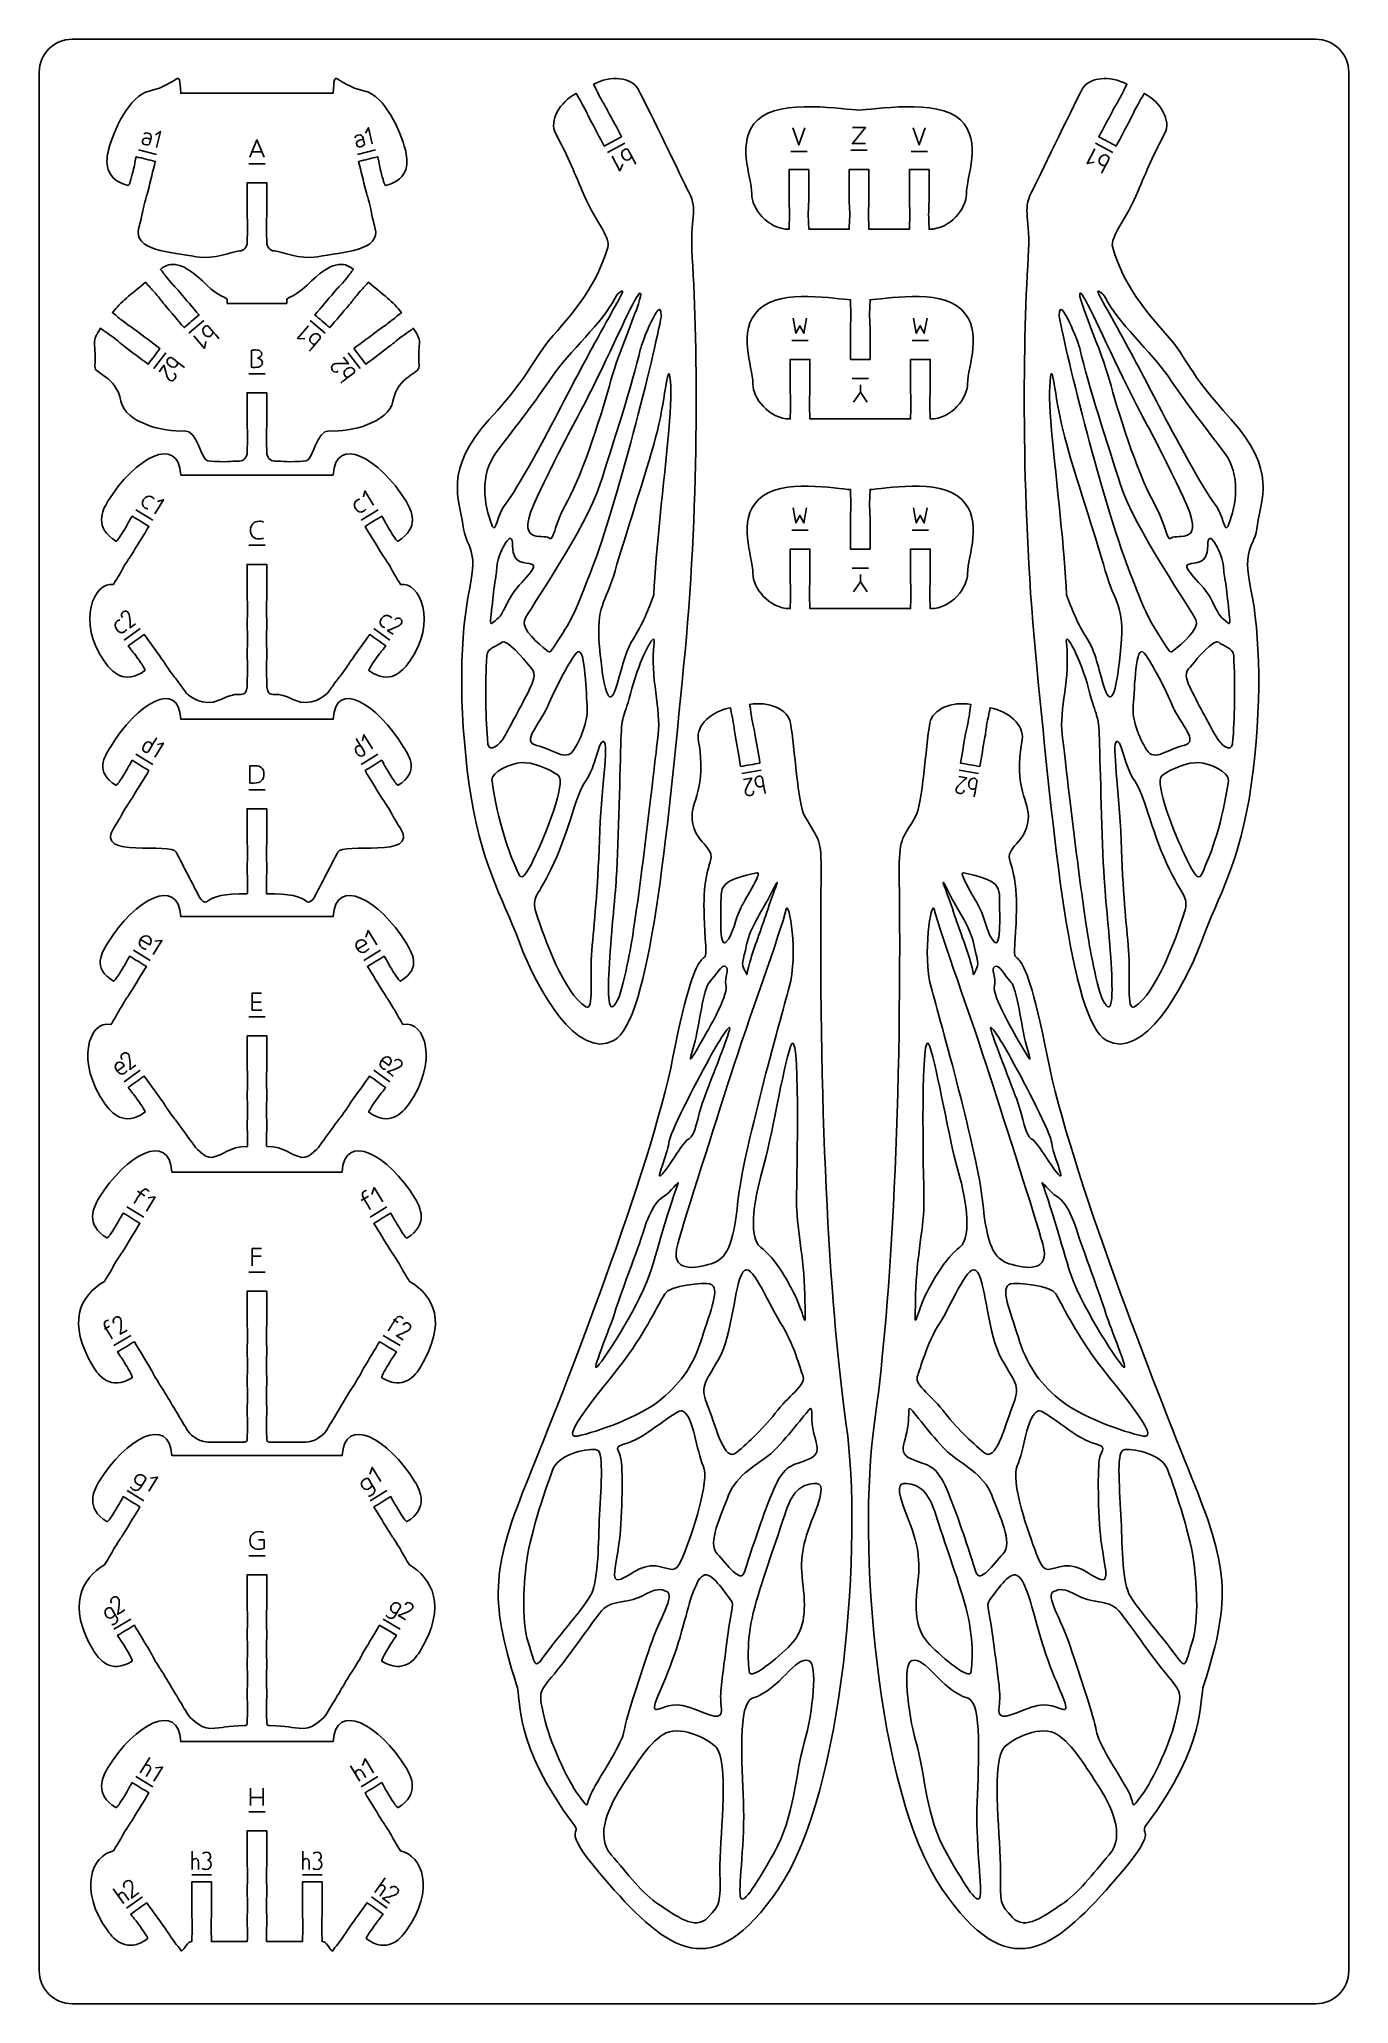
# Model space of a CAD drawing. Extents: x 0 to 200, y 0 to 300.
import ezdxf

# ---------------------------------------------------------------- set-up
doc = ezdxf.new("R2010")
doc.units = 0
doc.header["$MEASUREMENT"] = 0
doc.layers.add('DEFAULT', color=7, linetype='CONTINUOUS')

msp = doc.modelspace()

# ---------------------------------------------------------------- linework, layer by layer
at = {"layer": 'DEFAULT', "color": 7}
for points in [[(17.83, 285.51), (18.61, 286.02), (18, 283.56)], [(49.91, 285.77), (50.36, 286.58), (50.96, 284.13)], [(115.19, 286.59), (116.1, 283.97), (117.01, 286.59)], [(124.3, 286.64), (126.27, 286.64), (124.3, 284.17), (126.29, 284.17)], [(133.57, 286.59), (134.48, 283.97), (135.39, 286.59)], [(18.02, 282.53), (15.24, 283.22)], [(32.25, 282.1), (33.34, 284.72), (34.45, 282.1)], [(34.1, 282.92), (32.59, 282.92)], [(51.46, 283.22), (48.68, 282.53)], [(86.91, 282.83), (89.55, 284.24)], [(87.59, 282.26), (88.78, 280.02), (89.21, 281.03)], [(114.87, 282.96), (117.37, 282.96)], [(124.04, 283.16), (126.54, 283.16)], [(133.25, 282.96), (135.75, 282.96)], [(161.33, 283.35), (160.14, 281.11), (161.21, 281.32)], [(161.42, 284.24), (164.07, 282.83)], [(32.1, 281.1), (34.6, 281.1)], [(22.93, 255.23), (25.22, 257.17)], [(41.2, 256.32), (39.56, 254.39), (40.65, 254.37)], [(41.47, 257.17), (43.76, 255.23)], [(115.25, 257.5), (115.66, 255.2), (116.28, 256.35), (116.9, 255.2), (117.3, 257.5)], [(133.63, 257.5), (134.04, 255.2), (134.66, 256.35), (135.28, 255.2), (135.69, 257.5)], [(17.6, 249.81), (19.41, 252.2)], [(23.72, 254.82), (25.36, 252.89), (25.56, 253.96)], [(47.28, 252.2), (49.09, 249.81)], [(115.03, 254.12), (117.53, 254.12)], [(133.41, 254.12), (135.91, 254.12)], [(32.1, 248.99), (34.59, 248.99)], [(126.75, 248.32), (124.25, 248.32)], [(124.48, 244.69), (125.53, 246.2), (125.53, 247.32)], [(125.53, 246.2), (126.53, 244.69)], [(51.13, 228.96), (49.81, 231.12), (49.63, 230.2)], [(17.42, 226.65), (14.86, 228.22)], [(17.76, 227.61), (19.08, 229.78), (18.18, 229.52)], [(51.84, 228.22), (49.28, 226.65)], [(115.25, 228.53), (115.66, 226.23), (116.28, 227.38), (116.9, 226.23), (117.3, 228.53)], [(133.63, 228.53), (134.04, 226.23), (134.66, 227.38), (135.28, 226.23), (135.69, 228.53)], [(115.03, 225.15), (117.53, 225.15)], [(133.41, 225.15), (135.91, 225.15)], [(32.1, 222.82), (34.6, 222.82)], [(126.75, 219.35), (124.25, 219.35)], [(124.48, 215.72), (125.53, 217.23), (125.53, 218.35)], [(125.53, 217.24), (126.53, 215.72)], [(13.05, 208.35), (15.49, 210.1)], [(51.21, 210.1), (53.65, 208.35)], [(17.74, 190.47), (19.06, 192.63), (18.17, 192.38)], [(50.99, 191.72), (49.66, 193.88), (49.48, 192.96)], [(17.42, 189.36), (14.86, 190.92)], [(51.83, 190.92), (49.27, 189.36)], [(107.42, 187.96), (110.37, 188.49)], [(140.6, 188.49), (143.56, 187.96)], [(32.1, 185.5), (34.6, 185.5)], [(17.51, 160.33), (18.83, 162.49), (17.75, 162.35)], [(51.64, 161.83), (50.32, 163.99), (49.96, 162.97)], [(17.04, 159.44), (14.48, 161.01)], [(52.22, 161.01), (49.66, 159.44)], [(34.09, 151.81), (32.61, 151.81), (32.61, 154.44), (34.03, 154.44)], [(33.97, 153.04), (32.61, 153.04)], [(32.1, 150.81), (34.6, 150.81)], [(15.49, 142.66), (13.05, 140.91)], [(53.64, 140.91), (51.21, 142.66)], [(15.11, 124.18), (16.24, 123.49)], [(16.46, 121.14), (17.79, 123.3), (16.71, 123.16)], [(49.24, 122.74), (50.37, 123.43)], [(52.56, 122.56), (51.24, 124.73), (50.88, 123.7)], [(16.05, 120.22), (13.49, 121.79)], [(53.2, 121.78), (50.64, 120.21)], [(32.64, 112.81), (32.64, 115.44), (34.05, 115.44)], [(32.64, 114.28), (33.97, 114.28)], [(32.1, 111.81), (34.6, 111.81)], [(10.07, 103.12), (10.84, 103.57)], [(14.07, 102.14), (11.49, 100.6)], [(55.21, 100.6), (52.63, 102.14)], [(54.18, 104.58), (54.94, 104.12)], [(52.27, 79.84), (50.95, 82), (50.58, 80.98)], [(16.06, 76.91), (13.5, 78.48)], [(16.85, 78.36), (18.18, 80.52), (17.1, 80.38)], [(53.2, 78.48), (50.64, 76.91)], [(32.1, 68.51), (34.6, 68.51)], [(14.07, 58.84), (11.49, 57.3)], [(52.07, 57.9), (54.64, 56.36)], [(55.21, 57.3), (52.63, 58.84)], [(15.53, 35.36), (16.97, 37.72)], [(17.62, 34.08), (18.94, 36.24), (17.86, 36.1)], [(49.08, 34.08), (47.63, 36.44)], [(51.17, 35.36), (49.85, 37.52), (49.48, 36.5)], [(17.42, 33.24), (14.86, 34.8)], [(32.37, 30.38), (32.37, 33.01)], [(34.32, 33.01), (34.32, 30.38)], [(51.83, 34.8), (49.27, 33.24)], [(34.32, 31.61), (32.37, 31.61)], [(32.1, 29.38), (34.6, 29.38)], [(23.46, 20.61), (23.46, 23.38)], [(40.35, 20.61), (40.35, 23.38)], [(26.4, 19.79), (23.4, 19.79)], [(43.3, 19.79), (40.3, 19.79)], [(51.34, 17.06), (52.95, 19.31)], [(13, 15.38), (11.39, 17.62)], [(15.88, 16.42), (13.44, 14.67)], [(53.25, 14.67), (50.82, 16.42)]]:
    msp.add_lwpolyline(points, dxfattribs=at)
at = {"layer": 'DEFAULT', "color": 1}
for points, knots in [([(195.1, 0.1), (131.77, 0.1), (68.43, 0.1), (5.1, 0.1), (2.34, 0.1), (0.1, 2.34), (0.1, 5.1), (0.1, 101.77), (0.1, 198.43), (0.1, 295.1), (0.1, 297.86), (2.34, 300.1), (5.1, 300.1), (68.43, 300.1), (131.77, 300.1), (195.1, 300.1), (197.86, 300.1), (200.1, 297.86), (200.1, 295.1), (200.1, 198.43), (200.1, 101.77), (200.1, 5.1), (200.1, 2.34), (197.86, 0.1), (195.1, 0.1)], [0, 0, 0, 0, 538.583, 538.583, 538.583, 539.583, 539.583, 539.583, 1361.63, 1361.63, 1361.63, 1362.63, 1362.63, 1362.63, 1901.213, 1901.213, 1901.213, 1902.213, 1902.213, 1902.213, 2724.26, 2724.26, 2724.26, 2725.26, 2725.26, 2725.26, 2725.26]), ([(51.37, 271.34), (52.39, 267.79), (46.5, 267.59), (42.61, 266.9), (39.69, 266.39), (37.24, 267.77), (36.01, 267.77), (35.37, 267.77), (34.85, 268.36), (34.85, 269.1), (34.85, 270.24), (34.78, 270.11), (34.78, 271.37), (34.78, 272.63), (34.85, 272.51), (34.85, 273.65), (34.85, 275.17), (34.85, 276.68), (34.85, 278.2), (33.85, 278.2), (32.85, 278.2), (31.85, 278.2), (31.85, 276.68), (31.85, 275.16), (31.85, 273.65), (31.85, 272.51), (31.91, 272.63), (31.91, 271.37), (31.91, 270.11), (31.85, 270.24), (31.85, 269.1), (31.85, 268.36), (31.33, 267.77), (30.69, 267.77), (29.46, 267.77), (27, 266.39), (24.08, 266.9), (20.2, 267.59), (14.3, 267.79), (15.32, 271.34), (15.43, 271.77), (15.53, 272.19), (15.64, 272.61), (15.91, 273.71), (15.82, 273.6), (16.12, 274.83), (16.43, 276.06), (16.46, 275.92), (16.73, 277.02), (17.09, 278.49), (17.45, 279.97), (17.82, 281.44), (16.85, 281.68), (15.88, 281.92), (14.91, 282.16), (14.63, 281.05), (14.72, 281.16), (14.42, 279.94), (14.12, 278.71), (13.84, 277.74), (13.68, 277.77), (9.89, 278.71), (10.28, 281.6), (10.68, 283.2), (11.4, 286.07), (13.85, 291.5), (16.88, 292.19), (21.63, 293.27), (21.47, 296.07), (21.71, 291.85), (29.47, 291.85), (37.23, 291.85), (44.98, 291.85), (45.23, 296.07), (45.06, 293.27), (49.81, 292.19), (52.84, 291.5), (55.3, 286.07), (56.01, 283.2), (56.41, 281.6), (56.8, 278.71), (53.01, 277.77), (52.86, 277.74), (52.58, 278.71), (52.27, 279.94), (51.97, 281.16), (52.06, 281.05), (51.79, 282.16), (50.82, 281.92), (49.85, 281.68), (48.88, 281.44), (49.24, 279.97), (49.6, 278.49), (49.97, 277.02), (50.24, 275.92), (50.27, 276.06), (50.57, 274.83), (50.88, 273.6), (50.78, 273.71), (51.05, 272.61), (51.16, 272.19), (51.27, 271.77), (51.37, 271.34)], [3.698426, 3.698426, 3.698426, 3.698426, 4.698426, 4.698426, 4.698426, 5.698426, 5.698426, 5.698426, 6.698426, 6.698426, 6.698426, 7.698426, 7.698426, 7.698426, 8.698426, 8.698426, 8.698426, 21.580426, 21.580426, 21.580426, 30.084426, 30.084426, 30.084426, 42.979426, 42.979426, 42.979426, 43.979426, 43.979426, 43.979426, 44.979426, 44.979426, 44.979426, 45.979426, 45.979426, 45.979426, 46.979426, 46.979426, 46.979426, 47.979426, 47.979426, 47.979426, 51.677851, 51.677851, 51.677851, 52.677851, 52.677851, 52.677851, 53.677851, 53.677851, 53.677851, 66.586138, 66.586138, 66.586138, 75.089708, 75.089708, 75.089708, 76.089708, 76.089708, 76.089708, 77.089708, 77.089708, 77.089708, 78.089708, 78.089708, 78.089708, 79.089708, 79.089708, 79.089708, 80.089708, 80.089708, 80.089708, 146.051708, 146.051708, 146.051708, 147.051708, 147.051708, 147.051708, 148.051708, 148.051708, 148.051708, 149.051708, 149.051708, 149.051708, 150.051708, 150.051708, 150.051708, 151.051708, 151.051708, 151.051708, 159.555278, 159.555278, 159.555278, 172.463565, 172.463565, 172.463565, 173.463565, 173.463565, 173.463565, 174.463565, 174.463565, 174.463565, 178.161991, 178.161991, 178.161991, 178.161991]), ([(84.76, 293.24), (85.29, 292.24), (85.18, 292.32), (85.78, 291.2), (86.37, 290.09), (86.37, 290.23), (86.9, 289.23), (87.61, 287.89), (88.33, 286.55), (89.04, 285.21), (88.15, 284.74), (87.27, 284.27), (86.39, 283.8), (85.68, 285.14), (84.96, 286.48), (84.25, 287.82), (83.72, 288.82), (83.83, 288.74), (83.24, 289.85), (82.65, 290.97), (82.65, 290.83), (82.11, 291.84), (79.57, 290.49), (77.95, 287.64), (78.96, 285.74), (80.49, 282.85), (81.86, 279.82), (83.02, 276.95), (84.82, 272.52), (87.41, 269.97), (86.92, 268.32), (85.14, 262.34), (82.05, 258.82), (78.58, 254.84), (75.11, 250.87), (75.88, 249.82), (68.83, 242.04), (61.78, 234.26), (64.3, 229.73), (64.79, 225.98), (65.27, 222.23), (67.22, 222.66), (65.81, 216.08), (64.4, 209.49), (64.07, 198.18), (65.77, 186.22), (67.46, 174.25), (70.72, 169.45), (73.43, 162.18), (76.14, 154.9), (82.26, 144.15), (87.85, 147.19), (93.43, 150.23), (95.96, 178.64), (98.52, 204.33), (100.89, 228.13), (100.71, 253), (99.82, 266.79), (99.42, 272.92), (100.79, 273.85), (99.32, 276.74), (98.24, 278.86), (93.36, 289.11), (91.58, 292.46), (90.57, 294.36), (87.3, 294.59), (84.76, 293.24)], [1, 1, 1, 1, 2, 2, 2, 3, 3, 3, 15.902956, 15.902956, 15.902956, 24.406257, 24.406257, 24.406257, 37.300083, 37.300083, 37.300083, 38.300083, 38.300083, 38.300083, 39.300083, 39.300083, 39.300083, 40.300083, 40.300083, 40.300083, 41.300083, 41.300083, 41.300083, 42.300083, 42.300083, 42.300083, 43.300083, 43.300083, 43.300083, 44.300083, 44.300083, 44.300083, 45.300083, 45.300083, 45.300083, 46.300083, 46.300083, 46.300083, 47.300083, 47.300083, 47.300083, 48.300083, 48.300083, 48.300083, 49.300083, 49.300083, 49.300083, 50.300083, 50.300083, 50.300083, 51.300083, 51.300083, 51.300083, 52.300083, 52.300083, 52.300083, 53.300083, 53.300083, 53.300083, 54.300083, 54.300083, 54.300083, 54.300083]), ([(159.39, 292.46), (157.61, 289.11), (152.73, 278.86), (151.65, 276.74), (150.18, 273.85), (151.55, 272.92), (151.15, 266.79), (150.27, 253), (150.08, 228.13), (152.45, 204.33), (155.01, 178.64), (157.54, 150.23), (163.12, 147.19), (168.71, 144.15), (174.83, 154.9), (177.54, 162.18), (180.25, 169.45), (183.51, 174.25), (185.21, 186.22), (186.91, 198.18), (186.57, 209.49), (185.16, 216.08), (183.75, 222.66), (185.7, 222.23), (186.18, 225.98), (186.67, 229.73), (189.19, 234.26), (182.14, 242.04), (175.09, 249.82), (175.86, 250.87), (172.39, 254.84), (168.92, 258.82), (165.83, 262.34), (164.05, 268.32), (163.56, 269.97), (166.16, 272.52), (167.95, 276.95), (169.11, 279.82), (170.48, 282.85), (172.01, 285.74), (173.03, 287.64), (171.4, 290.49), (168.86, 291.83), (168.32, 290.83), (168.33, 290.97), (167.73, 289.85), (167.14, 288.74), (167.26, 288.82), (166.72, 287.82), (166.01, 286.48), (165.3, 285.14), (164.58, 283.8), (163.7, 284.27), (162.82, 284.74), (161.93, 285.21), (162.65, 286.55), (163.36, 287.89), (164.07, 289.23), (164.6, 290.23), (164.6, 290.09), (165.2, 291.2), (165.79, 292.32), (165.68, 292.24), (166.21, 293.24), (163.67, 294.6), (160.4, 294.36), (159.39, 292.46)], [1, 1, 1, 1, 2, 2, 2, 3, 3, 3, 4, 4, 4, 5, 5, 5, 6, 6, 6, 7, 7, 7, 8, 8, 8, 9, 9, 9, 10, 10, 10, 11, 11, 11, 12, 12, 12, 13, 13, 13, 14, 14, 14, 15, 15, 15, 16, 16, 16, 17, 17, 17, 29.894709, 29.894709, 29.894709, 38.39848, 38.39848, 38.39848, 51.301435, 51.301435, 51.301435, 52.301435, 52.301435, 52.301435, 53.301435, 53.301435, 53.301435, 54.301435, 54.301435, 54.301435, 54.301435]), ([(117.62, 271.09), (117.62, 272.23), (117.56, 272.1), (117.56, 273.36), (117.56, 274.62), (117.62, 274.5), (117.62, 275.64), (117.62, 277.15), (117.62, 278.67), (117.62, 280.19), (116.62, 280.19), (115.62, 280.19), (114.62, 280.19), (114.62, 278.67), (114.62, 277.15), (114.62, 275.64), (114.62, 274.5), (114.68, 274.62), (114.68, 273.36), (114.68, 272.1), (114.62, 272.23), (114.62, 271.09), (111.31, 271.09), (108.92, 274.3), (108.92, 276.46), (108.92, 279.21), (106.39, 284.49), (109.83, 287.81), (113.27, 291.13), (123.34, 289.29), (125.31, 289.29), (127.28, 289.29), (137.35, 291.13), (140.79, 287.81), (144.23, 284.49), (141.71, 279.21), (141.71, 276.46), (141.71, 274.3), (139.31, 271.09), (136, 271.09), (136, 272.23), (135.94, 272.1), (135.94, 273.36), (135.94, 274.62), (136, 274.5), (136, 275.64), (136, 277.15), (136, 278.67), (136, 280.19), (135, 280.19), (134, 280.19), (133, 280.19), (133, 278.67), (133, 277.15), (133, 275.64), (133, 274.5), (133.07, 274.62), (133.07, 273.36), (133.07, 272.1), (133, 272.23), (133, 271.09), (130.94, 271.09), (128.88, 271.09), (126.81, 271.09), (126.81, 272.23), (126.75, 272.1), (126.75, 273.36), (126.75, 274.63), (126.81, 274.5), (126.81, 275.64), (126.81, 277.16), (126.81, 278.67), (126.81, 280.19), (125.81, 280.19), (124.81, 280.19), (123.81, 280.19), (123.81, 278.67), (123.81, 277.16), (123.81, 275.64), (123.81, 274.5), (123.88, 274.63), (123.88, 273.36), (123.88, 272.1), (123.81, 272.23), (123.81, 271.09), (121.75, 271.09), (119.68, 271.09), (117.62, 271.09)], [17.550001, 17.550001, 17.550001, 17.550001, 18.550001, 18.550001, 18.550001, 19.550001, 19.550001, 19.550001, 32.446001, 32.446001, 32.446001, 40.950001, 40.950001, 40.950001, 53.846001, 53.846001, 53.846001, 54.846001, 54.846001, 54.846001, 55.846001, 55.846001, 55.846001, 56.846001, 56.846001, 56.846001, 57.846001, 57.846001, 57.846001, 58.846001, 58.846001, 58.846001, 59.846001, 59.846001, 59.846001, 60.846001, 60.846001, 60.846001, 61.846001, 61.846001, 61.846001, 62.846001, 62.846001, 62.846001, 63.846001, 63.846001, 63.846001, 76.742001, 76.742001, 76.742001, 85.246001, 85.246001, 85.246001, 98.142001, 98.142001, 98.142001, 99.142001, 99.142001, 99.142001, 100.142001, 100.142001, 100.142001, 117.687001, 117.687001, 117.687001, 118.687001, 118.687001, 118.687001, 119.687001, 119.687001, 119.687001, 132.582001, 132.582001, 132.582001, 141.087001, 141.087001, 141.087001, 153.985001, 153.985001, 153.985001, 154.985001, 154.985001, 154.985001, 155.985001, 155.985001, 155.985001, 173.535002, 173.535002, 173.535002, 173.535002]), ([(28.8, 259.77), (28.8, 259.94), (28.8, 260.12), (28.8, 260.29), (28.8, 260.79), (27.6, 260.63), (25.68, 262.55), (21.97, 266.26), (20.1, 266.23), (18.61, 264.95), (19.35, 264.08), (19.21, 264.14), (20.03, 263.17), (20.85, 262.21), (20.82, 262.35), (21.55, 261.48), (22.54, 260.32), (23.52, 259.17), (24.5, 258.01), (23.74, 257.36), (22.98, 256.72), (22.21, 256.07), (21.23, 257.23), (20.25, 258.38), (19.27, 259.54), (18.53, 260.4), (18.66, 260.35), (17.84, 261.31), (17.02, 262.28), (17.06, 262.14), (16.32, 263), (14, 261.02), (12.59, 260.1), (11.27, 258.35), (12.17, 257.67), (12.03, 257.69), (13.05, 256.93), (14.05, 256.17), (13.99, 256.3), (14.9, 255.61), (16.11, 254.7), (17.32, 253.78), (18.53, 252.87), (17.93, 252.07), (17.32, 251.27), (16.72, 250.48), (15.51, 251.39), (14.3, 252.3), (13.09, 253.22), (12.18, 253.9), (12.32, 253.88), (11.31, 254.64), (10.31, 255.4), (10.37, 255.27), (9.46, 255.96), (7.91, 253.54), (8.81, 254.56), (8.59, 250.18), (8.52, 248.87), (11.79, 248.79), (12.58, 244.83), (13.23, 241.55), (19.02, 240.08), (22.29, 240.3), (24.26, 240.43), (24.79, 235.81), (25.85, 235.72), (28.84, 235.44), (29.24, 235.69), (30.68, 235.69), (31.33, 235.69), (31.85, 236.29), (31.85, 237.02), (31.85, 238.16), (31.91, 238.03), (31.91, 239.29), (31.91, 240.55), (31.85, 240.43), (31.85, 241.57), (31.85, 243.08), (31.85, 244.6), (31.85, 246.12), (32.85, 246.12), (33.85, 246.12), (34.85, 246.12), (34.85, 244.6), (34.85, 243.09), (34.85, 241.57), (34.85, 240.43), (34.78, 240.55), (34.78, 239.29), (34.78, 238.03), (34.85, 238.16), (34.85, 237.02), (34.85, 236.29), (35.36, 235.69), (36.01, 235.69), (37.45, 235.69), (37.85, 235.44), (40.85, 235.72), (41.91, 235.81), (42.44, 240.43), (44.4, 240.3), (47.68, 240.08), (53.46, 241.55), (54.11, 244.83), (54.9, 248.79), (58.17, 248.87), (58.1, 250.18), (57.88, 254.56), (58.78, 253.54), (57.23, 255.96), (56.32, 255.27), (56.38, 255.4), (55.38, 254.64), (54.37, 253.88), (54.51, 253.9), (53.6, 253.22), (52.39, 252.3), (51.18, 251.39), (49.97, 250.48), (49.37, 251.27), (48.76, 252.07), (48.16, 252.87), (49.37, 253.78), (50.58, 254.7), (51.79, 255.61), (52.7, 256.3), (52.64, 256.17), (53.64, 256.93), (54.66, 257.69), (54.52, 257.67), (55.42, 258.35), (54.1, 260.1), (52.69, 261.02), (50.37, 263), (49.63, 262.14), (49.67, 262.28), (48.85, 261.31), (48.03, 260.35), (48.16, 260.4), (47.42, 259.54), (46.44, 258.38), (45.46, 257.23), (44.48, 256.07), (43.71, 256.72), (42.95, 257.36), (42.19, 258.01), (43.17, 259.17), (44.15, 260.32), (45.14, 261.48), (45.87, 262.35), (45.84, 262.21), (46.66, 263.17), (47.48, 264.14), (47.34, 264.08), (48.08, 264.95), (46.59, 266.23), (44.72, 266.26), (41.01, 262.55), (39.09, 260.63), (37.89, 260.79), (37.89, 260.29), (37.89, 260.12), (37.89, 259.94), (37.89, 259.77), (34.86, 259.77), (31.83, 259.77), (28.8, 259.77)], [25.779, 25.779, 25.779, 25.779, 27.245, 27.245, 27.245, 28.245, 28.245, 28.245, 29.245, 29.245, 29.245, 30.245, 30.245, 30.245, 31.245, 31.245, 31.245, 44.149014, 44.149014, 44.149014, 52.653025, 52.653025, 52.653025, 65.545191, 65.545191, 65.545191, 66.545191, 66.545191, 66.545191, 67.545191, 67.545191, 67.545191, 68.545191, 68.545191, 68.545191, 69.545191, 69.545191, 69.545191, 70.545191, 70.545191, 70.545191, 83.449276, 83.449276, 83.449276, 91.953357, 91.953357, 91.953357, 104.839252, 104.839252, 104.839252, 105.839252, 105.839252, 105.839252, 106.839252, 106.839252, 106.839252, 107.839252, 107.839252, 107.839252, 108.839252, 108.839252, 108.839252, 109.839252, 109.839252, 109.839252, 110.839252, 110.839252, 110.839252, 111.839252, 111.839252, 111.839252, 112.839252, 112.839252, 112.839252, 113.839252, 113.839252, 113.839252, 114.839252, 114.839252, 114.839252, 127.735252, 127.735252, 127.735252, 136.239252, 136.239252, 136.239252, 149.122252, 149.122252, 149.122252, 150.122252, 150.122252, 150.122252, 151.122252, 151.122252, 151.122252, 152.122252, 152.122252, 152.122252, 153.122252, 153.122252, 153.122252, 154.122252, 154.122252, 154.122252, 155.122252, 155.122252, 155.122252, 156.122252, 156.122252, 156.122252, 157.122252, 157.122252, 157.122252, 158.122252, 158.122252, 158.122252, 159.122252, 159.122252, 159.122252, 172.006551, 172.006551, 172.006551, 180.511235, 180.511235, 180.511235, 193.41532, 193.41532, 193.41532, 194.41532, 194.41532, 194.41532, 195.41532, 195.41532, 195.41532, 196.41532, 196.41532, 196.41532, 197.41532, 197.41532, 197.41532, 198.41532, 198.41532, 198.41532, 211.306839, 211.306839, 211.306839, 219.810849, 219.810849, 219.810849, 232.714863, 232.714863, 232.714863, 233.714863, 233.714863, 233.714863, 234.714863, 234.714863, 234.714863, 235.714863, 235.714863, 235.714863, 236.714863, 236.714863, 236.714863, 238.180863, 238.180863, 238.180863, 263.959863, 263.959863, 263.959863, 263.959863]), ([(69.33, 225.72), (69.3, 225.78), (69.27, 225.85), (69.24, 225.93), (68, 228.99), (67.36, 233.64), (69.84, 236.93), (73.4, 241.67), (75.61, 244.4), (78.47, 248.64), (80.84, 252.15), (86.37, 257.13), (87.99, 260.53), (88.23, 261.04), (88.59, 261.4), (89.03, 261.63), (89.6, 261.84), (88.61, 260.42), (86.26, 256.1), (83.89, 251.77), (82.04, 248.35), (79.82, 244.03), (77.59, 239.7), (72.97, 231.14), (71.4, 229.26), (69.93, 227.47), (69.91, 224.67), (69.33, 225.72)], [1, 1, 1, 1, 2, 2, 2, 3, 3, 3, 4, 4, 4, 5, 5, 5, 6.018788, 6.018788, 6.018788, 7.018788, 7.018788, 7.018788, 8.018788, 8.018788, 8.018788, 9.018788, 9.018788, 9.018788, 10.018788, 10.018788, 10.018788, 10.018788]), ([(91.87, 261.33), (91.88, 261.33), (91.89, 261.32), (91.89, 261.32), (92.51, 260.98), (88.51, 252.25), (87.41, 248.02), (86.3, 243.77), (83.09, 233.68), (80.81, 229.66), (78.52, 225.64), (78.76, 223.27), (77.93, 223.96), (77.11, 224.67), (72.39, 222.44), (76.19, 230.33), (81.77, 241.9), (81.35, 240.35), (84.63, 246.94), (88.41, 254.53), (91.29, 261.37), (91.87, 261.33)], [1, 1, 1, 1, 1.076844, 1.076844, 1.076844, 2.076844, 2.076844, 2.076844, 3.076844, 3.076844, 3.076844, 4.076844, 4.076844, 4.076844, 5.076844, 5.076844, 5.076844, 6.076844, 6.076844, 6.076844, 7.076844, 7.076844, 7.076844, 7.076844]), ([(77.58, 206.79), (76.41, 207.77), (73.68, 210), (74.19, 211.35), (74.69, 212.69), (83.65, 225.47), (85.74, 232.08), (87.61, 237.98), (90.79, 247.69), (91.89, 252.7), (92.1, 253.63), (95.05, 261.35), (95.09, 257.98), (95.09, 257.94), (95.11, 257.91), (95.12, 257.87), (94.03, 251.91), (88.3, 228.98), (84.5, 219.22), (83.02, 215.44), (81.9, 212.18), (80.05, 209.42), (78.19, 206.67), (78.31, 206.17), (77.58, 206.79)], [1, 1, 1, 1, 2, 2, 2, 3, 3, 3, 4, 4, 4, 5, 5, 5, 6, 6, 6, 7, 7, 7, 8, 8, 8, 9, 9, 9, 9]), ([(141.88, 247.49), (141.88, 245.34), (139.48, 242.12), (136.18, 242.12), (136.18, 243.26), (136.11, 243.13), (136.11, 244.4), (136.11, 245.66), (136.18, 245.53), (136.18, 246.67), (136.18, 248.19), (136.18, 249.7), (136.18, 251.22), (135.18, 251.22), (134.18, 251.22), (133.18, 251.22), (133.18, 249.7), (133.18, 248.19), (133.18, 246.67), (133.18, 245.53), (133.24, 245.66), (133.24, 244.4), (133.24, 243.13), (133.18, 243.26), (133.18, 242.12), (128.05, 242.12), (122.92, 242.12), (117.8, 242.12), (117.8, 243.26), (117.73, 243.13), (117.73, 244.4), (117.73, 245.66), (117.8, 245.53), (117.8, 246.67), (117.8, 248.19), (117.8, 249.7), (117.8, 251.22), (116.8, 251.22), (115.8, 251.22), (114.8, 251.22), (114.8, 249.7), (114.8, 248.19), (114.8, 246.67), (114.8, 245.53), (114.85, 245.66), (114.85, 244.4), (114.85, 243.13), (114.8, 243.26), (114.8, 242.12), (111.49, 242.12), (109.09, 245.34), (109.09, 247.49), (109.09, 250.24), (106.57, 255.52), (110.01, 258.84), (113.45, 262.17), (122.02, 260.32), (123.99, 260.32), (123.99, 259.19), (124.05, 259.31), (124.05, 258.05), (124.05, 256.79), (123.99, 256.91), (123.99, 255.77), (123.99, 254.25), (123.99, 252.74), (123.99, 251.22), (124.99, 251.22), (125.99, 251.22), (126.99, 251.22), (126.99, 252.74), (126.99, 254.26), (126.99, 255.77), (126.99, 256.91), (126.92, 256.79), (126.92, 258.05), (126.92, 259.31), (126.99, 259.19), (126.99, 260.32), (128.95, 260.32), (137.52, 262.17), (140.96, 258.84), (144.4, 255.52), (141.88, 250.24), (141.88, 247.49)], [1, 1, 1, 1, 2, 2, 2, 3, 3, 3, 4, 4, 4, 16.896, 16.896, 16.896, 25.4, 25.4, 25.4, 38.296, 38.296, 38.296, 39.296, 39.296, 39.296, 40.296, 40.296, 40.296, 83.896, 83.896, 83.896, 84.896, 84.896, 84.896, 85.896, 85.896, 85.896, 98.792, 98.792, 98.792, 107.296, 107.296, 107.296, 120.192, 120.192, 120.192, 121.192, 121.192, 121.192, 122.192, 122.192, 122.192, 123.192, 123.192, 123.192, 124.192, 124.192, 124.192, 125.192, 125.192, 125.192, 126.192, 126.192, 126.192, 127.192, 127.192, 127.192, 140.088, 140.088, 140.088, 148.592, 148.592, 148.592, 161.501, 161.501, 161.501, 162.501, 162.501, 162.501, 163.501, 163.501, 163.501, 164.501, 164.501, 164.501, 165.501, 165.501, 165.501, 165.501]), ([(170.92, 209.42), (169.07, 212.18), (167.95, 215.44), (166.47, 219.22), (162.67, 228.98), (156.94, 251.91), (155.86, 257.87), (155.86, 257.91), (155.88, 257.94), (155.88, 257.98), (155.92, 261.35), (158.87, 253.63), (159.08, 252.7), (160.18, 247.69), (163.36, 237.98), (165.24, 232.08), (167.33, 225.47), (176.28, 212.69), (176.78, 211.35), (177.29, 210), (174.56, 207.77), (173.39, 206.79), (172.66, 206.17), (172.78, 206.67), (170.92, 209.42)], [1, 1, 1, 1, 2, 2, 2, 3, 3, 3, 4, 4, 4, 5, 5, 5, 6, 6, 6, 7, 7, 7, 8, 8, 8, 9, 9, 9, 9]), ([(166.34, 246.94), (169.62, 240.35), (169.2, 241.9), (174.78, 230.33), (178.58, 222.44), (173.86, 224.67), (173.04, 223.96), (172.22, 223.27), (172.46, 225.64), (170.16, 229.66), (167.88, 233.68), (164.67, 243.77), (163.56, 248.02), (162.46, 252.26), (158.47, 260.98), (159.08, 261.32), (159.09, 261.32), (159.1, 261.33), (159.1, 261.33), (159.68, 261.37), (162.57, 254.53), (166.34, 246.94)], [1, 1, 1, 1, 2, 2, 2, 3, 3, 3, 4, 4, 4, 5, 5, 5, 6, 6, 6, 6.077162, 6.077162, 6.077162, 7.077162, 7.077162, 7.077162, 7.077162]), ([(179.57, 229.26), (178.01, 231.14), (173.38, 239.7), (171.15, 244.03), (168.93, 248.35), (167.08, 251.77), (164.72, 256.1), (162.36, 260.42), (161.37, 261.84), (161.95, 261.63), (162.38, 261.4), (162.74, 261.04), (162.99, 260.53), (164.6, 257.13), (170.13, 252.15), (172.5, 248.64), (175.36, 244.4), (177.57, 241.67), (181.13, 236.93), (183.62, 233.64), (182.98, 228.99), (181.73, 225.93), (181.7, 225.85), (181.68, 225.77), (181.64, 225.72), (181.06, 224.67), (181.04, 227.47), (179.57, 229.26)], [1, 1, 1, 1, 2, 2, 2, 3, 3, 3, 4.018788, 4.018788, 4.018788, 5.018788, 5.018788, 5.018788, 6.018788, 6.018788, 6.018788, 7.018788, 7.018788, 7.018788, 8.018788, 8.018788, 8.018788, 9.018788, 9.018788, 9.018788, 10.018788, 10.018788, 10.018788, 10.018788]), ([(96.43, 248.54), (96.63, 246.73), (96.61, 244.41), (96.25, 240.32), (95.54, 232.45), (94.21, 221.89), (93.97, 215.28), (93.23, 213.16), (92.08, 210.5), (91.04, 208.88), (89.32, 206.22), (89.28, 204.3), (88.16, 200.99), (87.04, 197.68), (86.25, 200.91), (85.67, 207.31), (85.08, 213.71), (86.62, 213.89), (88.05, 218.94), (89.48, 223.99), (92.77, 233.79), (94.24, 239.28), (95.72, 244.76), (96.04, 250.81), (96.43, 248.54)], [1, 1, 1, 1, 2, 2, 2, 3, 3, 3, 4, 4, 4, 5, 5, 5, 6, 6, 6, 7, 7, 7, 8, 8, 8, 9, 9, 9, 9]), ([(156.73, 239.28), (158.21, 233.79), (161.49, 223.99), (162.92, 218.94), (164.36, 213.89), (165.9, 213.71), (165.31, 207.31), (164.72, 200.91), (163.93, 197.68), (162.81, 200.99), (161.69, 204.3), (161.65, 206.22), (159.93, 208.88), (158.89, 210.5), (157.74, 213.16), (157, 215.28), (156.76, 221.89), (155.43, 232.45), (154.72, 240.32), (154.36, 244.41), (154.34, 246.73), (154.54, 248.54), (154.93, 250.81), (155.25, 244.76), (156.73, 239.28)], [1, 1, 1, 1, 2, 2, 2, 3, 3, 3, 4, 4, 4, 5, 5, 5, 6, 6, 6, 7, 7, 7, 8, 8, 8, 9, 9, 9, 9]), ([(40.01, 198.89), (42.43, 198.48), (44.14, 200.26), (44.14, 200.26), (44.51, 200.77), (44.88, 201.29), (45.25, 201.81), (45.92, 202.73), (45.91, 202.59), (46.64, 203.62), (47.38, 204.65), (47.25, 204.58), (47.92, 205.51), (48.8, 206.74), (49.69, 207.97), (50.57, 209.2), (51.38, 208.62), (52.19, 208.04), (53.01, 207.45), (52.34, 206.53), (52.36, 206.67), (51.63, 205.64), (50.89, 204.62), (50.33, 203.77), (50.46, 203.68), (53.63, 201.41), (55.58, 203.57), (56.54, 204.92), (61.09, 211.26), (58.14, 217.31), (55.28, 216.84), (55.05, 217.21), (54.83, 217.58), (54.6, 217.95), (54.01, 218.92), (54.13, 218.85), (53.47, 219.92), (52.81, 221), (52.82, 220.86), (52.23, 221.83), (51.44, 223.12), (50.65, 224.42), (49.85, 225.71), (50.71, 226.23), (51.56, 226.76), (52.41, 227.28), (53, 226.31), (52.89, 226.38), (53.54, 225.3), (54.2, 224.22), (54.76, 223.38), (54.9, 223.47), (58.23, 225.5), (56.99, 228.14), (56.12, 229.55), (52.05, 236.2), (45.35, 239.8), (44.98, 233.55), (37.23, 233.55), (29.47, 233.55), (21.71, 233.55), (21.35, 239.8), (14.65, 236.2), (10.57, 229.55), (9.71, 228.14), (8.47, 225.5), (11.8, 223.47), (11.93, 223.38), (12.49, 224.22), (13.15, 225.3), (13.81, 226.38), (13.7, 226.31), (14.29, 227.28), (15.14, 226.76), (15.99, 226.23), (16.85, 225.71), (16.05, 224.42), (15.26, 223.12), (14.47, 221.83), (13.88, 220.86), (13.89, 221), (13.23, 219.92), (12.57, 218.85), (12.69, 218.92), (12.1, 217.95), (11.87, 217.58), (11.65, 217.21), (11.42, 216.84), (8.55, 217.31), (5.61, 211.26), (10.16, 204.92), (11.12, 203.57), (13.07, 201.41), (16.24, 203.68), (16.37, 203.77), (15.81, 204.62), (15.07, 205.64), (14.33, 206.67), (14.36, 206.53), (13.69, 207.45), (14.5, 208.04), (15.32, 208.62), (16.13, 209.2), (17.01, 207.97), (17.9, 206.74), (18.78, 205.51), (19.45, 204.58), (19.32, 204.65), (20.06, 203.62), (20.79, 202.59), (20.78, 202.73), (21.44, 201.81), (21.81, 201.29), (22.18, 200.77), (22.55, 200.26), (22.55, 200.26), (24.27, 198.48), (26.69, 198.89), (27.9, 199.09), (28.68, 200.06), (30.68, 200.06), (31.33, 200.06), (31.85, 200.06), (31.85, 201.7), (31.85, 202.84), (31.91, 202.71), (31.91, 203.98), (31.91, 205.24), (31.85, 205.11), (31.85, 206.25), (31.85, 207.38), (31.91, 207.26), (31.91, 208.52), (31.91, 209.78), (31.85, 209.66), (31.85, 210.8), (31.85, 211.93), (31.91, 211.81), (31.91, 213.07), (31.91, 214.33), (31.85, 214.21), (31.85, 215.35), (31.85, 216.86), (31.85, 218.38), (31.85, 219.9), (32.85, 219.9), (33.85, 219.9), (34.85, 219.9), (34.85, 218.38), (34.85, 216.86), (34.85, 215.35), (34.85, 214.21), (34.79, 214.33), (34.79, 213.07), (34.79, 211.81), (34.85, 211.93), (34.85, 210.8), (34.85, 209.66), (34.79, 209.78), (34.79, 208.52), (34.79, 207.26), (34.85, 207.38), (34.85, 206.25), (34.85, 205.11), (34.79, 205.24), (34.79, 203.98), (34.79, 202.71), (34.85, 202.84), (34.85, 201.7), (34.85, 200.06), (35.37, 200.06), (36.01, 200.06), (38.02, 200.06), (38.8, 199.09), (40.01, 198.89)], [1, 1, 1, 1, 2, 2, 2, 7.413885, 7.413885, 7.413885, 8.413885, 8.413885, 8.413885, 9.413885, 9.413885, 9.413885, 22.308444, 22.308444, 22.308444, 30.812911, 30.812911, 30.812911, 31.812911, 31.812911, 31.812911, 32.812911, 32.812911, 32.812911, 33.812911, 33.812911, 33.812911, 34.812911, 34.812911, 34.812911, 38.50198, 38.50198, 38.50198, 39.50198, 39.50198, 39.50198, 40.50198, 40.50198, 40.50198, 53.397823, 53.397823, 53.397823, 61.901586, 61.901586, 61.901586, 62.901586, 62.901586, 62.901586, 63.901586, 63.901586, 63.901586, 64.901586, 64.901586, 64.901586, 65.901586, 65.901586, 65.901586, 131.863586, 131.863586, 131.863586, 132.863586, 132.863586, 132.863586, 133.863586, 133.863586, 133.863586, 134.863586, 134.863586, 134.863586, 135.863586, 135.863586, 135.863586, 144.368202, 144.368202, 144.368202, 157.264567, 157.264567, 157.264567, 158.264567, 158.264567, 158.264567, 159.264567, 159.264567, 159.264567, 162.953115, 162.953115, 162.953115, 163.953115, 163.953115, 163.953115, 164.953115, 164.953115, 164.953115, 165.953115, 165.953115, 165.953115, 166.953115, 166.953115, 166.953115, 175.457582, 175.457582, 175.457582, 188.35214, 188.35214, 188.35214, 189.35214, 189.35214, 189.35214, 190.35214, 190.35214, 190.35214, 195.766025, 195.766025, 195.766025, 196.766025, 196.766025, 196.766025, 197.766025, 197.766025, 197.766025, 198.766025, 198.766025, 198.766025, 199.766025, 199.766025, 199.766025, 200.766025, 200.766025, 200.766025, 201.766025, 201.766025, 201.766025, 202.766025, 202.766025, 202.766025, 203.766025, 203.766025, 203.766025, 204.766025, 204.766025, 204.766025, 217.662025, 217.662025, 217.662025, 226.166025, 226.166025, 226.166025, 239.062025, 239.062025, 239.062025, 240.062025, 240.062025, 240.062025, 241.076025, 241.076025, 241.076025, 242.076025, 242.076025, 242.076025, 243.076025, 243.076025, 243.076025, 244.076025, 244.076025, 244.076025, 245.076025, 245.076025, 245.076025, 246.076025, 246.076025, 246.076025, 247.076025, 247.076025, 247.076025, 247.076025]), ([(141.88, 218.52), (141.88, 216.37), (139.48, 213.15), (136.18, 213.15), (136.18, 214.29), (136.11, 214.16), (136.11, 215.43), (136.11, 216.69), (136.18, 216.56), (136.18, 217.7), (136.18, 219.22), (136.18, 220.73), (136.18, 222.25), (135.18, 222.25), (134.18, 222.25), (133.18, 222.25), (133.18, 220.73), (133.18, 219.22), (133.18, 217.7), (133.18, 216.56), (133.24, 216.69), (133.24, 215.43), (133.24, 214.16), (133.18, 214.29), (133.18, 213.15), (128.05, 213.15), (122.92, 213.15), (117.8, 213.15), (117.8, 214.29), (117.73, 214.16), (117.73, 215.43), (117.73, 216.69), (117.8, 216.56), (117.8, 217.7), (117.8, 219.22), (117.8, 220.73), (117.8, 222.25), (116.8, 222.25), (115.8, 222.25), (114.8, 222.25), (114.8, 220.73), (114.8, 219.22), (114.8, 217.7), (114.8, 216.56), (114.85, 216.69), (114.85, 215.43), (114.85, 214.16), (114.8, 214.29), (114.8, 213.15), (111.49, 213.15), (109.09, 216.37), (109.09, 218.52), (109.09, 221.27), (106.57, 226.55), (110.01, 229.87), (113.45, 233.2), (122.02, 231.35), (123.99, 231.35), (123.99, 230.22), (124.05, 230.34), (124.05, 229.08), (124.05, 227.82), (123.99, 227.94), (123.99, 226.8), (123.99, 225.28), (123.99, 223.77), (123.99, 222.25), (124.99, 222.25), (125.99, 222.25), (126.99, 222.25), (126.99, 223.77), (126.99, 225.29), (126.99, 226.81), (126.99, 227.94), (126.92, 227.82), (126.92, 229.08), (126.92, 230.34), (126.99, 230.22), (126.99, 231.35), (128.95, 231.35), (137.52, 233.2), (140.96, 229.87), (144.4, 226.55), (141.88, 221.27), (141.88, 218.52)], [1, 1, 1, 1, 2, 2, 2, 3, 3, 3, 4, 4, 4, 16.896, 16.896, 16.896, 25.4, 25.4, 25.4, 38.296, 38.296, 38.296, 39.296, 39.296, 39.296, 40.296, 40.296, 40.296, 83.896, 83.896, 83.896, 84.896, 84.896, 84.896, 85.896, 85.896, 85.896, 98.792, 98.792, 98.792, 107.296, 107.296, 107.296, 120.192, 120.192, 120.192, 121.192, 121.192, 121.192, 122.192, 122.192, 122.192, 123.192, 123.192, 123.192, 124.192, 124.192, 124.192, 125.192, 125.192, 125.192, 126.192, 126.192, 126.192, 127.192, 127.192, 127.192, 140.088, 140.088, 140.088, 148.592, 148.592, 148.592, 161.501, 161.501, 161.501, 162.501, 162.501, 162.501, 163.501, 163.501, 163.501, 164.501, 164.501, 164.501, 165.501, 165.501, 165.501, 165.501]), ([(69.24, 213.4), (69.24, 213.42), (69.25, 213.44), (69.25, 213.46), (69.4, 215.03), (69.53, 216.22), (69.79, 217.72), (69.79, 217.76), (69.8, 217.79), (69.81, 217.82), (69.93, 218.54), (69.99, 219.65), (70.06, 220.01), (70.4, 222), (72.41, 225.74), (72.4, 222.74), (72.4, 219.75), (74.43, 220.25), (75.27, 219.96), (76.69, 219.48), (73.02, 217), (71.73, 214.31), (70.43, 211.62), (70.49, 211.96), (69.32, 210.96), (68.84, 210.55), (69.08, 211.74), (69.24, 213.4)], [1, 1, 1, 1, 2, 2, 2, 3, 3, 3, 4, 4, 4, 5, 5, 5, 6, 6, 6, 7, 7, 7, 8, 8, 8, 9, 9, 9, 10, 10, 10, 10]), ([(181.65, 210.96), (180.48, 211.96), (180.54, 211.62), (179.25, 214.31), (177.95, 217), (174.28, 219.48), (175.71, 219.96), (176.54, 220.25), (178.57, 219.75), (178.57, 222.74), (178.57, 225.74), (180.58, 222), (180.92, 220.01), (180.98, 219.65), (181.04, 218.54), (181.17, 217.82), (181.17, 217.79), (181.18, 217.76), (181.19, 217.72), (181.44, 216.22), (181.57, 215.03), (181.72, 213.46), (181.73, 213.44), (181.73, 213.42), (181.73, 213.4), (181.9, 211.74), (182.13, 210.55), (181.65, 210.96)], [1, 1, 1, 1, 2, 2, 2, 3, 3, 3, 4, 4, 4, 5, 5, 5, 6, 6, 6, 7, 7, 7, 8, 8, 8, 9, 9, 9, 10, 10, 10, 10]), ([(94, 207.89), (93.34, 202.68), (95.13, 197.66), (94.63, 193.99), (93.95, 188.16), (91.48, 166.44), (90.21, 160.28), (89.73, 157.97), (89.27, 155.66), (88.65, 153.87), (88.65, 153.86), (88.65, 153.85), (88.64, 153.84), (85.47, 146.83), (87.9, 166.16), (88.23, 172.01), (88.56, 177.86), (88.83, 188.93), (88.95, 193.15), (89.07, 197.38), (89.4, 196.18), (90.62, 200.95), (91.72, 205.22), (94.28, 210.21), (94, 207.89)], [1, 1, 1, 1, 2, 2, 2, 3, 3, 3, 4, 4, 4, 4.078109, 4.078109, 4.078109, 5.078109, 5.078109, 5.078109, 6.078109, 6.078109, 6.078109, 7.078109, 7.078109, 7.078109, 8.078109, 8.078109, 8.078109, 8.078109]), ([(160.35, 200.95), (161.58, 196.18), (161.9, 197.38), (162.02, 193.15), (162.15, 188.93), (162.41, 177.86), (162.74, 172.01), (163.08, 166.16), (165.51, 146.83), (162.33, 153.84), (162.33, 153.85), (162.32, 153.86), (162.32, 153.87), (161.7, 155.66), (161.24, 157.97), (160.77, 160.28), (159.49, 166.44), (157.02, 188.16), (156.34, 193.99), (155.85, 197.66), (157.63, 202.68), (156.98, 207.89), (156.69, 210.21), (159.26, 205.22), (160.35, 200.95)], [1, 1, 1, 1, 2, 2, 2, 3, 3, 3, 4, 4, 4, 4.077162, 4.077162, 4.077162, 5.077162, 5.077162, 5.077162, 6.077162, 6.077162, 6.077162, 7.077162, 7.077162, 7.077162, 8.077162, 8.077162, 8.077162, 8.077162]), ([(68.63, 192.43), (68.63, 192.43), (68.63, 192.44), (68.63, 192.44), (68.41, 194.77), (68.36, 196.17), (68.31, 199.01), (68.26, 201.54), (68.32, 203.83), (68.45, 205.92), (68.55, 207.29), (70.1, 207.37), (70.73, 208.02), (71.37, 208.69), (74.16, 205.38), (74.85, 204.52), (75.54, 203.65), (76.24, 203.4), (74.99, 200.85), (73.75, 198.3), (71.86, 194.97), (71.14, 193.61), (70.43, 192.27), (68.81, 191.21), (68.63, 192.43)], [1, 1, 1, 1, 2, 2, 2, 3, 3, 3, 4, 4, 4, 5, 5, 5, 6, 6, 6, 7, 7, 7, 8, 8, 8, 9, 9, 9, 9]), ([(76.06, 192.27), (73.64, 192.77), (76.53, 195.49), (77.72, 198.17), (78.9, 200.85), (80.7, 204.53), (82.09, 206.33), (83.47, 208.13), (83.55, 200.77), (83.78, 198.41), (84, 196.2), (82.94, 193.52), (81.75, 191.58), (80.56, 189.65), (78.47, 191.77), (76.06, 192.27)], [1, 1, 1, 1, 2, 2, 2, 3, 3, 3, 4, 4, 4, 5, 5, 5, 6, 6, 6, 6]), ([(169.22, 191.58), (168.03, 193.52), (166.98, 196.2), (167.19, 198.41), (167.42, 200.77), (167.5, 208.13), (168.88, 206.33), (170.27, 204.53), (172.07, 200.85), (173.26, 198.17), (174.44, 195.49), (177.33, 192.77), (174.91, 192.27), (172.5, 191.77), (170.41, 189.65), (169.22, 191.58)], [1, 1, 1, 1, 2, 2, 2, 3, 3, 3, 4, 4, 4, 5, 5, 5, 6, 6, 6, 6]), ([(179.84, 193.61), (179.11, 194.97), (177.23, 198.3), (175.98, 200.85), (174.73, 203.4), (175.44, 203.65), (176.12, 204.52), (176.81, 205.38), (179.61, 208.69), (180.24, 208.02), (180.87, 207.37), (182.42, 207.29), (182.53, 205.92), (182.65, 203.83), (182.71, 201.54), (182.66, 199.01), (182.61, 196.17), (182.56, 194.77), (182.35, 192.44), (182.35, 192.44), (182.34, 192.43), (182.34, 192.43), (182.16, 191.21), (180.54, 192.27), (179.84, 193.61)], [1, 1, 1, 1, 2, 2, 2, 3, 3, 3, 4, 4, 4, 5, 5, 5, 6, 6, 6, 7, 7, 7, 8, 8, 8, 9, 9, 9, 9]), ([(55.28, 179.55), (58.19, 174.92), (46.36, 177.51), (45.7, 175.97), (44.49, 173.65), (43.29, 171.33), (42.08, 169.01), (41.92, 168.64), (41.31, 168.14), (41.03, 168.39), (39.95, 169.26), (38.4, 169.6), (34.85, 169.6), (34.78, 169.63), (34.79, 170), (34.79, 171.23), (34.79, 172.49), (34.85, 172.37), (34.85, 173.5), (34.85, 174.64), (34.79, 174.51), (34.79, 175.78), (34.79, 177.04), (34.85, 176.92), (34.85, 178.05), (34.85, 179.57), (34.85, 181.09), (34.85, 182.6), (33.85, 182.6), (32.85, 182.6), (31.85, 182.6), (31.85, 181.09), (31.85, 179.57), (31.85, 178.05), (31.85, 176.92), (31.91, 177.04), (31.91, 175.78), (31.91, 174.51), (31.85, 174.64), (31.85, 173.5), (31.85, 172.37), (31.91, 172.49), (31.91, 171.23), (31.91, 169.96), (31.91, 169.6), (31.85, 169.6), (28.29, 169.6), (26.74, 169.26), (25.66, 168.39), (25.38, 168.14), (24.77, 168.64), (24.61, 169.01), (23.4, 171.33), (22.2, 173.65), (21, 175.97), (20.33, 177.51), (8.51, 174.92), (11.42, 179.55), (11.65, 179.92), (11.87, 180.29), (12.1, 180.66), (12.69, 181.63), (12.57, 181.55), (13.23, 182.63), (13.89, 183.71), (13.88, 183.57), (14.47, 184.54), (15.26, 185.83), (16.06, 187.13), (16.85, 188.42), (15.99, 188.94), (15.14, 189.46), (14.29, 189.99), (13.7, 189.01), (13.81, 189.09), (13.16, 188.01), (12.5, 186.93), (11.94, 186.09), (11.8, 186.17), (8.47, 188.21), (10.1, 190.61), (10.96, 192.02), (15.03, 198.68), (21.35, 202.51), (21.71, 196.26), (29.47, 196.26), (37.23, 196.26), (44.99, 196.26), (45.34, 202.51), (51.66, 198.68), (55.74, 192.02), (56.6, 190.61), (58.22, 188.21), (54.9, 186.17), (54.76, 186.09), (54.21, 186.93), (53.54, 188.01), (52.88, 189.09), (53, 189.01), (52.41, 189.99), (51.55, 189.46), (50.7, 188.94), (49.85, 188.42), (50.64, 187.13), (51.43, 185.83), (52.22, 184.54), (52.82, 183.57), (52.81, 183.71), (53.47, 182.63), (54.13, 181.55), (54, 181.63), (54.6, 180.66), (54.83, 180.29), (55.05, 179.92), (55.28, 179.55)], [3.676282, 3.676282, 3.676282, 3.676282, 4.676282, 4.676282, 4.676282, 26.910587, 26.910587, 26.910587, 27.910587, 27.910587, 27.910587, 28.910587, 28.910587, 28.910587, 29.910587, 29.910587, 29.910587, 30.910587, 30.910587, 30.910587, 31.910587, 31.910587, 31.910587, 32.910587, 32.910587, 32.910587, 45.805587, 45.805587, 45.805587, 54.309587, 54.309587, 54.309587, 67.204587, 67.204587, 67.204587, 68.204587, 68.204587, 68.204587, 69.204587, 69.204587, 69.204587, 70.204587, 70.204587, 70.204587, 71.204587, 71.204587, 71.204587, 72.204587, 72.204587, 72.204587, 73.204587, 73.204587, 73.204587, 95.438893, 95.438893, 95.438893, 96.438893, 96.438893, 96.438893, 100.125735, 100.125735, 100.125735, 101.125735, 101.125735, 101.125735, 102.125735, 102.125735, 102.125735, 115.021577, 115.021577, 115.021577, 123.525863, 123.525863, 123.525863, 124.525863, 124.525863, 124.525863, 125.525863, 125.525863, 125.525863, 126.525863, 126.525863, 126.525863, 127.525863, 127.525863, 127.525863, 193.488863, 193.488863, 193.488863, 194.488863, 194.488863, 194.488863, 195.488863, 195.488863, 195.488863, 196.488863, 196.488863, 196.488863, 197.488863, 197.488863, 197.488863, 205.993148, 205.993148, 205.993148, 218.888991, 218.888991, 218.888991, 219.888991, 219.888991, 219.888991, 220.888991, 220.888991, 220.888991, 224.565272, 224.565272, 224.565272, 224.565272]), ([(113.01, 17.65), (123.14, 32.53), (125.85, 71.05), (123.36, 88.49), (121.05, 104.65), (119.1, 133.71), (119.51, 172.44), (119.57, 178.29), (119.2, 177.56), (116.97, 181.53), (115.96, 183.32), (115.5, 191.94), (114.84, 195.67), (114.47, 197.79), (111.43, 199.03), (108.6, 198.53), (108.8, 197.41), (108.72, 197.53), (108.94, 196.28), (109.15, 195.04), (109.19, 195.17), (109.39, 194.05), (109.65, 192.56), (109.92, 191.06), (110.18, 189.57), (109.19, 189.39), (108.21, 189.22), (107.22, 189.05), (106.96, 190.54), (106.7, 192.04), (106.43, 193.53), (106.24, 194.65), (106.32, 194.54), (106.1, 195.78), (105.88, 197.03), (105.84, 196.89), (105.65, 198.01), (102.81, 197.51), (100.39, 195.31), (100.76, 193.18), (102.13, 185.4), (99.55, 183.86), (99.82, 180.91), (100.14, 177.3), (103.41, 176.84), (102.58, 174.46), (101.75, 172.06), (101.36, 169.32), (101.82, 162.72), (102.29, 156.12), (101.14, 166.43), (96.88, 144.64), (93.54, 127.5), (80.14, 93.53), (74.82, 80.37), (69.5, 67.21), (68.62, 62.21), (73.01, 48.81), (73.79, 46.45), (72.34, 40), (81.85, 27.31), (83, 25.78), (79.27, 27.24), (87.1, 18.39), (96.02, 8.29), (102.87, 2.77), (113.01, 17.65)], [1, 1, 1, 1, 2, 2, 2, 3, 3, 3, 4, 4, 4, 5, 5, 5, 6, 6, 6, 7, 7, 7, 8, 8, 8, 20.902577, 20.902577, 20.902577, 29.40682, 29.40682, 29.40682, 42.309397, 42.309397, 42.309397, 43.309397, 43.309397, 43.309397, 44.309397, 44.309397, 44.309397, 45.309397, 45.309397, 45.309397, 46.309397, 46.309397, 46.309397, 47.309397, 47.309397, 47.309397, 48.309397, 48.309397, 48.309397, 49.309397, 49.309397, 49.309397, 50.309397, 50.309397, 50.309397, 51.309397, 51.309397, 51.309397, 52.309397, 52.309397, 52.309397, 53.309397, 53.309397, 53.309397, 54.309397, 54.309397, 54.309397, 54.309397]), ([(163.87, 18.39), (171.71, 27.24), (167.98, 25.78), (169.12, 27.31), (178.63, 40), (177.18, 46.45), (177.96, 48.81), (182.36, 62.21), (181.47, 67.21), (176.15, 80.37), (170.83, 93.53), (157.43, 127.5), (154.09, 144.64), (149.84, 166.43), (148.68, 156.12), (149.15, 162.72), (149.62, 169.32), (149.22, 172.06), (148.39, 174.46), (147.56, 176.84), (150.83, 177.3), (151.15, 180.91), (151.42, 183.86), (148.84, 185.4), (150.21, 193.18), (150.59, 195.31), (148.16, 197.51), (145.33, 198.01), (145.13, 196.89), (145.09, 197.03), (144.87, 195.78), (144.65, 194.54), (144.73, 194.65), (144.54, 193.53), (144.27, 192.04), (144.01, 190.54), (143.75, 189.05), (142.76, 189.22), (141.78, 189.39), (140.79, 189.57), (141.06, 191.06), (141.32, 192.56), (141.58, 194.05), (141.78, 195.17), (141.82, 195.04), (142.04, 196.28), (142.26, 197.53), (142.17, 197.41), (142.37, 198.53), (139.54, 199.03), (136.5, 197.79), (136.13, 195.67), (135.47, 191.94), (135.01, 183.32), (134, 181.53), (131.77, 177.56), (131.4, 178.29), (131.46, 172.44), (131.88, 133.71), (129.92, 104.65), (127.62, 88.49), (125.12, 71.05), (127.83, 32.53), (137.96, 17.65), (148.1, 2.77), (154.96, 8.29), (163.87, 18.39)], [1, 1, 1, 1, 2, 2, 2, 3, 3, 3, 4, 4, 4, 5, 5, 5, 6, 6, 6, 7, 7, 7, 8, 8, 8, 9, 9, 9, 10, 10, 10, 11, 11, 11, 12, 12, 12, 24.902577, 24.902577, 24.902577, 33.40682, 33.40682, 33.40682, 46.309397, 46.309397, 46.309397, 47.309397, 47.309397, 47.309397, 48.309397, 48.309397, 48.309397, 49.309397, 49.309397, 49.309397, 50.309397, 50.309397, 50.309397, 51.309397, 51.309397, 51.309397, 52.309397, 52.309397, 52.309397, 53.309397, 53.309397, 53.309397, 54.309397, 54.309397, 54.309397, 54.309397]), ([(83.6, 152.35), (80.28, 154.38), (77.23, 162.81), (76.01, 166.65), (76, 166.66), (75.99, 166.69), (75.99, 166.7), (75.21, 169.25), (76.21, 168.89), (78.68, 174.26), (81.18, 179.68), (82.04, 184.79), (83.56, 186.84), (85.08, 188.87), (85.53, 193.17), (86.32, 192.85), (87.11, 192.53), (85.9, 185.47), (85.65, 177.78), (85.4, 170.09), (84.84, 164.94), (84.49, 161), (84.14, 157.07), (84.9, 151.57), (83.6, 152.35)], [1, 1, 1, 1, 2, 2, 2, 3, 3, 3, 4, 4, 4, 5, 5, 5, 6, 6, 6, 7, 7, 7, 8, 8, 8, 9, 9, 9, 9]), ([(166.48, 161), (166.13, 164.94), (165.58, 170.09), (165.33, 177.78), (165.07, 185.47), (163.87, 192.53), (164.65, 192.85), (165.44, 193.17), (165.89, 188.87), (167.41, 186.84), (168.93, 184.79), (169.8, 179.68), (172.29, 174.26), (174.77, 168.89), (175.76, 169.25), (174.99, 166.7), (174.98, 166.69), (174.97, 166.66), (174.97, 166.65), (173.74, 162.81), (170.69, 154.38), (167.37, 152.35), (166.08, 151.57), (166.83, 157.07), (166.48, 161)], [1, 1, 1, 1, 2, 2, 2, 3, 3, 3, 4, 4, 4, 5, 5, 5, 6, 6, 6, 7, 7, 7, 8, 8, 8, 9, 9, 9, 9]), ([(73.34, 172.57), (73.33, 172.57), (73.33, 172.58), (73.32, 172.59), (71.71, 176.15), (70.19, 180.46), (69.25, 186.8), (69.25, 186.83), (69.24, 186.86), (69.24, 186.88), (69.14, 188.28), (72.17, 189.5), (73.74, 189.63), (75.34, 189.76), (77.88, 188.74), (79.33, 187.7), (80.78, 186.67), (77.13, 178.09), (76.01, 175.71), (74.91, 173.34), (73.92, 171.36), (73.34, 172.57)], [0, 0, 0, 0, 0.083217, 0.083217, 0.083217, 1.083217, 1.083217, 1.083217, 2.083217, 2.083217, 2.083217, 3.083217, 3.083217, 3.083217, 4.083217, 4.083217, 4.083217, 5.083217, 5.083217, 5.083217, 6.083217, 6.083217, 6.083217, 6.083217]), ([(174.96, 175.71), (173.85, 178.09), (170.19, 186.67), (171.64, 187.7), (173.09, 188.74), (175.63, 189.76), (177.23, 189.63), (178.8, 189.5), (181.84, 188.28), (181.73, 186.88), (181.73, 186.86), (181.72, 186.83), (181.72, 186.8), (180.78, 180.46), (179.26, 176.15), (177.65, 172.59), (177.64, 172.58), (177.64, 172.57), (177.63, 172.57), (177.05, 171.36), (176.06, 173.34), (174.96, 175.71)], [1, 1, 1, 1, 2, 2, 2, 3, 3, 3, 4, 4, 4, 5, 5, 5, 6, 6, 6, 6.08406, 6.08406, 6.08406, 7.08406, 7.08406, 7.08406, 7.08406]), ([(42.99, 131.2), (42.99, 131.2), (41.43, 129.15), (40.21, 129.35), (38.38, 129.66), (37.69, 131.01), (34.86, 131.01), (34.79, 131.01), (34.79, 131.42), (34.79, 131.99), (34.79, 133.25), (34.86, 133.12), (34.86, 134.26), (34.86, 135.4), (34.79, 135.27), (34.79, 136.54), (34.79, 137.8), (34.86, 137.67), (34.86, 138.81), (34.86, 139.95), (34.79, 139.82), (34.79, 141.09), (34.79, 142.35), (34.86, 142.22), (34.86, 143.36), (34.86, 144.88), (34.86, 146.39), (34.86, 147.91), (33.86, 147.91), (32.86, 147.91), (31.86, 147.91), (31.86, 146.39), (31.86, 144.88), (31.86, 143.36), (31.86, 142.22), (31.92, 142.35), (31.92, 141.09), (31.92, 139.82), (31.86, 139.95), (31.86, 138.81), (31.86, 137.67), (31.92, 137.8), (31.92, 136.54), (31.92, 135.27), (31.86, 135.4), (31.86, 134.26), (31.86, 133.12), (31.92, 133.25), (31.92, 131.99), (31.92, 131.42), (31.92, 131.01), (31.86, 131.01), (29.02, 131.01), (28.33, 129.66), (26.5, 129.35), (25.28, 129.15), (23.72, 131.2), (23.72, 131.2), (22.96, 132.26), (22.2, 133.32), (21.44, 134.37), (20.78, 135.29), (20.79, 135.15), (20.06, 136.18), (19.32, 137.21), (19.45, 137.14), (18.78, 138.07), (17.9, 139.3), (17.01, 140.53), (16.13, 141.76), (15.32, 141.18), (14.51, 140.6), (13.69, 140.02), (14.36, 139.09), (14.33, 139.23), (15.07, 138.2), (15.81, 137.18), (16.37, 136.33), (16.24, 136.24), (13.07, 133.97), (11.12, 136.13), (10.16, 137.48), (5.61, 143.82), (7.6, 150.35), (11.04, 149.64), (11.26, 150.01), (11.49, 150.38), (11.72, 150.75), (12.31, 151.71), (12.19, 151.64), (12.85, 152.72), (13.5, 153.8), (13.49, 153.65), (14.09, 154.63), (14.88, 155.92), (15.67, 157.21), (16.46, 158.51), (15.61, 159.03), (14.76, 159.55), (13.9, 160.07), (13.31, 159.1), (13.43, 159.17), (12.77, 158.1), (12.11, 157.02), (11.55, 156.18), (11.42, 156.26), (8.09, 158.29), (9.71, 160.7), (10.57, 162.11), (14.65, 168.76), (21.35, 172.36), (21.71, 166.11), (29.47, 166.11), (37.23, 166.11), (44.98, 166.11), (45.34, 172.36), (52.05, 168.76), (56.12, 162.11), (56.98, 160.7), (58.61, 158.3), (55.28, 156.26), (55.14, 156.18), (54.59, 157.02), (53.93, 158.1), (53.27, 159.17), (53.39, 159.1), (52.79, 160.07), (51.94, 159.55), (51.08, 159.03), (50.23, 158.51), (51.03, 157.21), (51.82, 155.92), (52.61, 154.63), (53.2, 153.65), (53.19, 153.8), (53.85, 152.72), (54.51, 151.64), (54.39, 151.71), (54.98, 150.75), (55.21, 150.38), (55.44, 150.01), (55.66, 149.64), (59.1, 150.35), (61.09, 143.82), (56.54, 137.48), (55.57, 136.14), (53.63, 133.97), (50.46, 136.24), (50.33, 136.34), (50.89, 137.18), (51.63, 138.2), (52.36, 139.23), (52.34, 139.09), (53, 140.01), (52.19, 140.6), (51.38, 141.18), (50.56, 141.76), (49.68, 140.53), (48.8, 139.3), (47.91, 138.07), (47.25, 137.14), (47.38, 137.21), (46.64, 136.18), (45.91, 135.16), (45.92, 135.29), (45.26, 134.37), (44.5, 133.32), (43.74, 132.26), (42.99, 131.2)], [11.050398, 11.050398, 11.050398, 11.050398, 12.050398, 12.050398, 12.050398, 13.050398, 13.050398, 13.050398, 14.050398, 14.050398, 14.050398, 15.050398, 15.050398, 15.050398, 16.050398, 16.050398, 16.050398, 17.050398, 17.050398, 17.050398, 18.050398, 18.050398, 18.050398, 19.050398, 19.050398, 19.050398, 31.946398, 31.946398, 31.946398, 40.450398, 40.450398, 40.450398, 53.346398, 53.346398, 53.346398, 54.346398, 54.346398, 54.346398, 55.346398, 55.346398, 55.346398, 56.346398, 56.346398, 56.346398, 57.346398, 57.346398, 57.346398, 58.346398, 58.346398, 58.346398, 59.346398, 59.346398, 59.346398, 60.346398, 60.346398, 60.346398, 61.346398, 61.346398, 61.346398, 72.402624, 72.402624, 72.402624, 73.402624, 73.402624, 73.402624, 74.402624, 74.402624, 74.402624, 87.293579, 87.293579, 87.293579, 95.797463, 95.797463, 95.797463, 96.797463, 96.797463, 96.797463, 97.797463, 97.797463, 97.797463, 98.797463, 98.797463, 98.797463, 99.797463, 99.797463, 99.797463, 103.484826, 103.484826, 103.484826, 104.484826, 104.484826, 104.484826, 105.484826, 105.484826, 105.484826, 118.379816, 118.379816, 118.379816, 126.884102, 126.884102, 126.884102, 127.884102, 127.884102, 127.884102, 128.884102, 128.884102, 128.884102, 129.884102, 129.884102, 129.884102, 130.884102, 130.884102, 130.884102, 196.846102, 196.846102, 196.846102, 197.846102, 197.846102, 197.846102, 198.846102, 198.846102, 198.846102, 199.846102, 199.846102, 199.846102, 200.846102, 200.846102, 200.846102, 209.349534, 209.349534, 209.349534, 222.250795, 222.250795, 222.250795, 223.250795, 223.250795, 223.250795, 224.250795, 224.250795, 224.250795, 227.938158, 227.938158, 227.938158, 228.938158, 228.938158, 228.938158, 229.938158, 229.938158, 229.938158, 230.938158, 230.938158, 230.938158, 231.938158, 231.938158, 231.938158, 240.442626, 240.442626, 240.442626, 253.336724, 253.336724, 253.336724, 254.336724, 254.336724, 254.336724, 255.336724, 255.336724, 255.336724, 266.387122, 266.387122, 266.387122, 266.387122]), ([(104.23, 169.51), (104.22, 171.98), (108.03, 172.34), (109.69, 172.8), (110.62, 173.06), (108.18, 169.25), (107.3, 167.54), (106.41, 165.82), (106.06, 163.22), (104.97, 162.23), (103.89, 161.25), (104.22, 167.04), (104.23, 169.51)], [1, 1, 1, 1, 2, 2, 2, 3, 3, 3, 4, 4, 4, 5, 5, 5, 5]), ([(107.83, 157.96), (107.25, 158.93), (107.59, 159.19), (108.14, 161.86), (108.69, 164.54), (110.76, 167.41), (111.8, 169.5), (113.93, 173.79), (112.13, 169.63), (111.23, 166.82), (110.32, 164.02), (109.32, 161.59), (108.63, 159.16), (107.93, 156.72), (108.4, 157), (107.83, 157.96)], [1, 1, 1, 1, 2, 2, 2, 3, 3, 3, 4, 4, 4, 5, 5, 5, 6, 6, 6, 6]), ([(142.35, 159.16), (141.65, 161.59), (140.65, 164.02), (139.74, 166.82), (138.84, 169.63), (137.04, 173.79), (139.17, 169.5), (140.21, 167.41), (142.29, 164.54), (142.84, 161.86), (143.38, 159.19), (143.72, 158.93), (143.14, 157.96), (142.57, 157), (143.05, 156.72), (142.35, 159.16)], [1, 1, 1, 1, 2, 2, 2, 3, 3, 3, 4, 4, 4, 5, 5, 5, 6, 6, 6, 6]), ([(146, 162.23), (144.92, 163.22), (144.56, 165.82), (143.68, 167.54), (142.79, 169.25), (140.35, 173.06), (141.28, 172.8), (142.94, 172.34), (146.75, 171.98), (146.75, 169.51), (146.75, 167.04), (147.08, 161.25), (146, 162.23)], [1, 1, 1, 1, 2, 2, 2, 3, 3, 3, 4, 4, 4, 5, 5, 5, 5]), ([(114.65, 155.32), (113.23, 150.25), (107.5, 129.65), (106.81, 122.75), (106.12, 115.84), (105.11, 113.85), (102.72, 113.11), (100.33, 112.37), (96.31, 111.64), (97.61, 116.14), (98.9, 120.64), (103.21, 134.12), (105.73, 141.97), (108.25, 149.83), (113.37, 163.88), (114.19, 167.23), (114.57, 168.79), (116.07, 160.39), (114.65, 155.32)], [1, 1, 1, 1, 2, 2, 2, 3, 3, 3, 4, 4, 4, 5, 5, 5, 6, 6, 6, 7, 7, 7, 7]), ([(136.78, 167.23), (137.6, 163.88), (142.72, 149.83), (145.24, 141.97), (147.77, 134.12), (152.08, 120.64), (153.37, 116.14), (154.66, 111.64), (150.64, 112.37), (148.25, 113.11), (145.86, 113.85), (144.85, 115.84), (144.16, 122.75), (143.47, 129.65), (137.74, 150.25), (136.32, 155.32), (134.9, 160.39), (136.4, 168.79), (136.78, 167.23)], [1, 1, 1, 1, 2, 2, 2, 3, 3, 3, 4, 4, 4, 5, 5, 5, 6, 6, 6, 7, 7, 7, 7]), ([(100.13, 146.59), (100.92, 149.41), (101.48, 155.11), (102.47, 156.13), (103.47, 157.15), (104.27, 158.92), (104.92, 158.5), (105.63, 158.04), (104.66, 157.05), (104.99, 155.51), (105.32, 153.97), (102.05, 148.4), (100.66, 146.04), (99.26, 143.67), (99.34, 143.78), (100.13, 146.59)], [1, 1, 1, 1, 2, 2, 2, 3, 3, 3, 4, 4, 4, 5, 5, 5, 6, 6, 6, 6]), ([(150.32, 146.04), (148.92, 148.4), (145.66, 153.97), (145.98, 155.51), (146.31, 157.05), (145.34, 158.04), (146.06, 158.5), (146.7, 158.92), (147.5, 157.15), (148.5, 156.13), (149.5, 155.11), (150.05, 149.41), (150.84, 146.59), (151.63, 143.78), (151.72, 143.67), (150.32, 146.04)], [1, 1, 1, 1, 2, 2, 2, 3, 3, 3, 4, 4, 4, 5, 5, 5, 6, 6, 6, 6]), ([(115.76, 122.73), (115.7, 118.98), (116.9, 114.19), (117.02, 108.4), (117.14, 102.61), (117.22, 104.16), (116.08, 107.01), (114.95, 109.85), (112.39, 114.1), (110.28, 115.64), (108.17, 117.18), (109.54, 124.04), (110.67, 127.79), (111.8, 131.54), (113.73, 143.05), (114.84, 146.28), (116.36, 150.69), (115.81, 126.48), (115.76, 122.73)], [1, 1, 1, 1, 2, 2, 2, 3, 3, 3, 4, 4, 4, 5, 5, 5, 6, 6, 6, 7, 7, 7, 7]), ([(136.13, 146.28), (137.25, 143.05), (139.17, 131.54), (140.3, 127.79), (141.43, 124.04), (142.8, 117.18), (140.69, 115.64), (138.59, 114.1), (136.03, 109.85), (134.89, 107.01), (133.75, 104.16), (133.83, 102.61), (133.95, 108.4), (134.07, 114.19), (135.28, 118.98), (135.22, 122.73), (135.16, 126.48), (134.61, 150.69), (136.13, 146.28)], [1, 1, 1, 1, 2, 2, 2, 3, 3, 3, 4, 4, 4, 5, 5, 5, 6, 6, 6, 7, 7, 7, 7]), ([(96.24, 131.5), (96.36, 133.03), (100.26, 140.48), (102.36, 144.31), (104.46, 148.14), (105.63, 149.63), (105.57, 149.07), (105.43, 147.97), (102.15, 139.92), (101.41, 137.75), (100.67, 135.59), (100.25, 132.6), (99.36, 132.2), (98.47, 131.81), (96.5, 128.21), (95.24, 126.78), (93.98, 125.34), (96.12, 129.98), (96.24, 131.5)], [1, 1, 1, 1, 2, 2, 2, 3, 3, 3, 4, 4, 4, 5, 5, 5, 6, 6, 6, 7, 7, 7, 7]), ([(155.73, 126.78), (154.47, 128.21), (152.5, 131.81), (151.62, 132.2), (150.73, 132.6), (150.3, 135.59), (149.56, 137.75), (148.82, 139.92), (145.54, 147.97), (145.41, 149.07), (145.34, 149.63), (146.51, 148.14), (148.61, 144.31), (150.71, 140.48), (154.62, 133.03), (154.74, 131.5), (154.85, 129.98), (156.99, 125.34), (155.73, 126.78)], [1, 1, 1, 1, 2, 2, 2, 3, 3, 3, 4, 4, 4, 5, 5, 5, 6, 6, 6, 7, 7, 7, 7]), ([(56.65, 110.41), (60.45, 108.17), (62.38, 104.12), (58.38, 97.43), (57.53, 96.01), (55.76, 93.69), (52.42, 95.69), (52.28, 95.78), (52.77, 96.66), (53.42, 97.74), (54.07, 98.82), (54.05, 98.69), (54.64, 99.66), (53.78, 100.17), (52.93, 100.69), (52.07, 101.2), (51.29, 99.9), (50.51, 98.6), (49.73, 97.3), (49.15, 96.32), (49.27, 96.39), (48.62, 95.31), (47.97, 94.22), (47.98, 94.37), (47.39, 93.39), (46.21, 91.4), (45.02, 89.42), (43.83, 87.43), (43.83, 87.43), (42.53, 85.88), (40.85, 85.88), (38.7, 85.88), (38.12, 85.88), (35.27, 85.88), (35.04, 85.88), (34.85, 86), (34.85, 86.16), (34.85, 87.3), (34.78, 87.17), (34.78, 88.44), (34.78, 89.7), (34.85, 89.58), (34.85, 90.71), (34.85, 91.85), (34.78, 91.72), (34.78, 92.99), (34.78, 94.25), (34.85, 94.13), (34.85, 95.26), (34.85, 96.4), (34.78, 96.27), (34.78, 97.54), (34.78, 98.8), (34.85, 98.68), (34.85, 99.81), (34.85, 100.95), (34.78, 100.82), (34.78, 102.09), (34.78, 103.35), (34.85, 103.23), (34.85, 104.36), (34.85, 105.88), (34.85, 107.4), (34.85, 108.91), (33.85, 108.91), (32.85, 108.91), (31.85, 108.91), (31.85, 107.4), (31.85, 105.88), (31.85, 104.36), (31.85, 103.23), (31.91, 103.35), (31.91, 102.09), (31.91, 100.82), (31.85, 100.95), (31.85, 99.81), (31.85, 98.68), (31.91, 98.8), (31.91, 97.54), (31.91, 96.27), (31.85, 96.4), (31.85, 95.26), (31.85, 94.13), (31.91, 94.25), (31.91, 92.99), (31.91, 91.72), (31.85, 91.85), (31.85, 90.71), (31.85, 89.58), (31.91, 89.7), (31.91, 88.44), (31.91, 87.17), (31.85, 87.3), (31.85, 86.16), (31.85, 86), (31.66, 85.88), (31.42, 85.88), (28.58, 85.88), (27.99, 85.88), (25.85, 85.88), (24.16, 85.88), (22.87, 87.43), (22.87, 87.43), (21.68, 89.42), (20.49, 91.4), (19.3, 93.39), (18.72, 94.37), (18.73, 94.22), (18.08, 95.31), (17.43, 96.39), (17.55, 96.32), (16.96, 97.3), (16.19, 98.6), (15.41, 99.9), (14.63, 101.2), (13.77, 100.69), (12.92, 100.17), (12.06, 99.66), (12.64, 98.69), (12.63, 98.82), (13.28, 97.74), (13.92, 96.66), (14.41, 95.78), (14.28, 95.69), (10.93, 93.69), (9.17, 96.01), (8.32, 97.43), (4.31, 104.12), (6.24, 108.17), (10.05, 110.41), (10.27, 110.78), (10.5, 111.15), (10.72, 111.52), (11.32, 112.49), (11.2, 112.42), (11.86, 113.49), (12.52, 114.57), (12.51, 114.43), (13.1, 115.4), (13.89, 116.7), (14.68, 117.99), (15.47, 119.28), (14.62, 119.8), (13.77, 120.33), (12.92, 120.85), (12.32, 119.88), (12.44, 119.95), (11.78, 118.88), (11.12, 117.79), (10.57, 116.96), (10.43, 117.04), (7.1, 119.07), (8.35, 121.71), (9.21, 123.12), (13.28, 129.77), (19.99, 133.37), (20.35, 127.11), (29.01, 127.11), (37.68, 127.11), (46.35, 127.11), (46.7, 133.36), (53.41, 129.77), (57.48, 123.11), (58.34, 121.7), (59.58, 119.07), (56.26, 117.03), (56.12, 116.95), (55.57, 117.79), (54.91, 118.87), (54.25, 119.94), (54.37, 119.87), (53.77, 120.84), (52.92, 120.32), (52.06, 119.8), (51.21, 119.27), (52, 117.98), (52.79, 116.69), (53.59, 115.39), (54.18, 114.42), (54.17, 114.56), (54.83, 113.49), (55.49, 112.41), (55.37, 112.48), (55.96, 111.52), (56.19, 111.15), (56.42, 110.78), (56.65, 110.41)], [3.696068, 3.696068, 3.696068, 3.696068, 4.696068, 4.696068, 4.696068, 5.696068, 5.696068, 5.696068, 6.696068, 6.696068, 6.696068, 7.696068, 7.696068, 7.696068, 16.199657, 16.199657, 16.199657, 29.089674, 29.089674, 29.089674, 30.089674, 30.089674, 30.089674, 31.089674, 31.089674, 31.089674, 50.778255, 50.778255, 50.778255, 51.778255, 51.778255, 51.778255, 52.778255, 52.778255, 52.778255, 53.778255, 53.778255, 53.778255, 54.778255, 54.778255, 54.778255, 55.778255, 55.778255, 55.778255, 56.778255, 56.778255, 56.778255, 57.778255, 57.778255, 57.778255, 58.778255, 58.778255, 58.778255, 59.778255, 59.778255, 59.778255, 60.778255, 60.778255, 60.778255, 61.778255, 61.778255, 61.778255, 74.673255, 74.673255, 74.673255, 83.177255, 83.177255, 83.177255, 96.072255, 96.072255, 96.072255, 97.072255, 97.072255, 97.072255, 98.072255, 98.072255, 98.072255, 99.072255, 99.072255, 99.072255, 100.072255, 100.072255, 100.072255, 101.072255, 101.072255, 101.072255, 102.072255, 102.072255, 102.072255, 103.072255, 103.072255, 103.072255, 104.072255, 104.072255, 104.072255, 105.072255, 105.072255, 105.072255, 106.072255, 106.072255, 106.072255, 107.072255, 107.072255, 107.072255, 126.768879, 126.768879, 126.768879, 127.768879, 127.768879, 127.768879, 128.768879, 128.768879, 128.768879, 141.652228, 141.652228, 141.652228, 150.156331, 150.156331, 150.156331, 151.156331, 151.156331, 151.156331, 152.156331, 152.156331, 152.156331, 153.156331, 153.156331, 153.156331, 154.156331, 154.156331, 154.156331, 157.844548, 157.844548, 157.844548, 158.844548, 158.844548, 158.844548, 159.844548, 159.844548, 159.844548, 172.740721, 172.740721, 172.740721, 181.244154, 181.244154, 181.244154, 182.244154, 182.244154, 182.244154, 183.244154, 183.244154, 183.244154, 184.244154, 184.244154, 184.244154, 185.244154, 185.244154, 185.244154, 258.940154, 258.940154, 258.940154, 259.940154, 259.940154, 259.940154, 260.940154, 260.940154, 260.940154, 261.940154, 261.940154, 261.940154, 262.940154, 262.940154, 262.940154, 271.443394, 271.443394, 271.443394, 284.340421, 284.340421, 284.340421, 285.340421, 285.340421, 285.340421, 286.340421, 286.340421, 286.340421, 290.036488, 290.036488, 290.036488, 290.036488]), ([(88.01, 105.68), (88.77, 108.15), (91.46, 115.15), (92.48, 118.37), (93.49, 121.59), (94.58, 122.89), (95.53, 123.44), (96.47, 123.98), (97.89, 125.91), (97.69, 125.41), (96.45, 122.15), (95.16, 117.48), (93.61, 112.33), (92.07, 107.18), (86.55, 98.75), (85.37, 97.43), (84.2, 96.11), (87.25, 103.21), (88.01, 105.68)], [1, 1, 1, 1, 2, 2, 2, 3, 3, 3, 4, 4, 4, 5, 5, 5, 6, 6, 6, 7, 7, 7, 7]), ([(165.6, 97.43), (164.43, 98.75), (158.9, 107.18), (157.36, 112.33), (155.81, 117.48), (154.52, 122.15), (153.28, 125.41), (153.09, 125.91), (154.5, 123.98), (155.45, 123.44), (156.39, 122.89), (157.48, 121.59), (158.5, 118.37), (159.51, 115.15), (162.2, 108.15), (162.96, 105.68), (163.72, 103.21), (166.77, 96.11), (165.6, 97.43)], [1, 1, 1, 1, 2, 2, 2, 3, 3, 3, 4, 4, 4, 5, 5, 5, 6, 6, 6, 7, 7, 7, 7]), ([(116.7, 96.11), (117.35, 94.69), (114.9, 93.27), (112.89, 90.74), (110.89, 88.2), (108.49, 85.82), (106.61, 84.28), (104.73, 82.73), (103.56, 87.94), (102.27, 91.18), (100.98, 94.42), (101.62, 94.6), (103.85, 98.49), (106.07, 102.39), (106.23, 109.89), (107.57, 111.81), (108.9, 113.74), (111.16, 107.46), (113.28, 104.15), (115.41, 100.85), (116.3, 96.98), (116.7, 96.11)], [1, 1, 1, 1, 2, 2, 2, 3, 3, 3, 4, 4, 4, 5, 5, 5, 6, 6, 6, 7, 7, 7, 8, 8, 8, 8]), ([(137.69, 104.15), (139.81, 107.46), (142.07, 113.74), (143.4, 111.81), (144.74, 109.89), (144.9, 102.39), (147.13, 98.49), (149.35, 94.6), (149.99, 94.42), (148.7, 91.18), (147.41, 87.94), (146.25, 82.73), (144.37, 84.28), (142.49, 85.82), (140.08, 88.2), (138.09, 90.74), (136.08, 93.27), (133.62, 94.69), (134.27, 96.11), (134.68, 96.98), (135.56, 100.85), (137.69, 104.15)], [1, 1, 1, 1, 2, 2, 2, 3, 3, 3, 4, 4, 4, 5, 5, 5, 6, 6, 6, 7, 7, 7, 8, 8, 8, 8]), ([(89.14, 97.93), (92.11, 101.84), (94.37, 106.24), (95.62, 108.52), (96.32, 109.82), (101.59, 110.26), (102.54, 110.02), (104.24, 109.58), (102.55, 105.8), (101.34, 101.83), (100.12, 97.86), (98.37, 95.16), (95.1, 92.42), (91.84, 89.68), (85.28, 87.42), (82.29, 86.79), (79.3, 86.16), (86.16, 94.02), (89.14, 97.93)], [1, 1, 1, 1, 2, 2, 2, 3, 3, 3, 4, 4, 4, 5, 5, 5, 6, 6, 6, 7, 7, 7, 7]), ([(168.68, 86.79), (165.69, 87.42), (159.13, 89.68), (155.87, 92.42), (152.61, 95.16), (150.85, 97.86), (149.64, 101.83), (148.42, 105.8), (146.73, 109.58), (148.43, 110.02), (149.38, 110.26), (154.65, 109.82), (155.35, 108.52), (156.6, 106.24), (158.86, 101.84), (161.83, 97.93), (164.81, 94.02), (171.67, 86.16), (168.68, 86.79)], [1, 1, 1, 1, 2, 2, 2, 3, 3, 3, 4, 4, 4, 5, 5, 5, 6, 6, 6, 7, 7, 7, 7]), ([(58.37, 54.12), (62.38, 60.81), (60.12, 65.08), (56.64, 67.1), (56.42, 67.47), (56.19, 67.84), (55.96, 68.22), (55.37, 69.18), (55.49, 69.11), (54.83, 70.18), (54.17, 71.26), (54.18, 71.12), (53.59, 72.09), (52.8, 73.38), (52, 74.68), (51.21, 75.97), (52.07, 76.49), (52.92, 77.02), (53.77, 77.54), (54.37, 76.56), (54.25, 76.64), (54.91, 75.57), (55.57, 74.48), (56.12, 73.64), (56.26, 73.73), (59.59, 75.76), (58.34, 78.4), (57.48, 79.81), (53.41, 86.47), (46.71, 90.06), (46.35, 83.81), (37.68, 83.81), (29.02, 83.81), (20.35, 83.81), (19.99, 90.06), (13.29, 86.47), (9.21, 79.81), (8.35, 78.4), (7.11, 75.77), (10.44, 73.73), (10.57, 73.65), (11.13, 74.49), (11.79, 75.57), (12.45, 76.64), (12.33, 76.57), (12.93, 77.54), (13.78, 77.02), (14.63, 76.5), (15.48, 75.98), (14.69, 74.68), (13.9, 73.39), (13.11, 72.09), (12.52, 71.12), (12.53, 71.26), (11.87, 70.19), (11.2, 69.11), (11.33, 69.18), (10.73, 68.22), (10.51, 67.85), (10.28, 67.48), (10.05, 67.11), (6.58, 65.08), (4.32, 60.82), (8.32, 54.13), (9.17, 52.71), (10.93, 50.38), (14.28, 52.39), (14.42, 52.47), (13.92, 53.35), (13.28, 54.44), (12.63, 55.52), (12.64, 55.38), (12.06, 56.36), (12.92, 56.87), (13.77, 57.38), (14.63, 57.9), (15.41, 56.6), (16.19, 55.3), (16.96, 53.99), (17.55, 53.01), (17.43, 53.09), (18.08, 52.01), (18.73, 50.92), (18.72, 51.06), (19.3, 50.09), (20.49, 48.1), (21.68, 46.11), (22.87, 44.13), (22.87, 44.13), (24.51, 42.15), (26.2, 42.15), (28.34, 42.15), (28.58, 42.57), (31.42, 42.57), (31.66, 42.57), (31.85, 42.7), (31.85, 42.86), (31.85, 44), (31.91, 43.87), (31.91, 45.14), (31.91, 46.4), (31.85, 46.27), (31.85, 47.41), (31.85, 48.55), (31.91, 48.42), (31.91, 49.69), (31.91, 50.95), (31.85, 50.82), (31.85, 51.96), (31.85, 53.1), (31.91, 52.97), (31.91, 54.24), (31.91, 55.5), (31.85, 55.37), (31.85, 56.51), (31.85, 57.65), (31.91, 57.52), (31.91, 58.78), (31.91, 60.05), (31.85, 59.92), (31.85, 61.06), (31.85, 62.58), (31.85, 64.09), (31.85, 65.61), (32.85, 65.61), (33.85, 65.61), (34.85, 65.61), (34.85, 64.09), (34.85, 62.58), (34.85, 61.06), (34.85, 59.92), (34.78, 60.05), (34.78, 58.78), (34.78, 57.52), (34.85, 57.65), (34.85, 56.51), (34.85, 55.37), (34.78, 55.5), (34.78, 54.24), (34.78, 52.97), (34.85, 53.1), (34.85, 51.96), (34.85, 50.82), (34.78, 50.95), (34.78, 49.69), (34.78, 48.42), (34.85, 48.55), (34.85, 47.41), (34.85, 46.27), (34.78, 46.4), (34.78, 45.14), (34.78, 43.87), (34.85, 44), (34.85, 42.86), (34.85, 42.7), (35.04, 42.57), (35.27, 42.57), (38.12, 42.57), (38.36, 42.15), (40.5, 42.15), (42.19, 42.15), (43.83, 44.13), (43.83, 44.13), (45.02, 46.11), (46.21, 48.1), (47.39, 50.09), (47.98, 51.06), (47.97, 50.92), (48.62, 52.01), (49.27, 53.09), (49.15, 53.01), (49.73, 54), (50.51, 55.3), (51.29, 56.6), (52.07, 57.9), (52.93, 57.38), (53.78, 56.87), (54.64, 56.36), (54.05, 55.38), (54.07, 55.52), (53.42, 54.44), (52.77, 53.35), (52.28, 52.47), (52.42, 52.39), (55.76, 50.39), (57.52, 52.7), (58.37, 54.12)], [1, 1, 1, 1, 2, 2, 2, 5.698458, 5.698458, 5.698458, 6.698458, 6.698458, 6.698458, 7.698458, 7.698458, 7.698458, 20.595484, 20.595484, 20.595484, 29.099578, 29.099578, 29.099578, 30.099578, 30.099578, 30.099578, 31.099578, 31.099578, 31.099578, 32.099578, 32.099578, 32.099578, 33.099578, 33.099578, 33.099578, 106.795578, 106.795578, 106.795578, 107.795578, 107.795578, 107.795578, 108.795578, 108.795578, 108.795578, 109.795578, 109.795578, 109.795578, 110.795578, 110.795578, 110.795578, 119.299341, 119.299341, 119.299341, 132.195514, 132.195514, 132.195514, 133.195514, 133.195514, 133.195514, 134.195514, 134.195514, 134.195514, 137.881834, 137.881834, 137.881834, 138.881834, 138.881834, 138.881834, 139.881834, 139.881834, 139.881834, 140.881834, 140.881834, 140.881834, 141.881834, 141.881834, 141.881834, 150.385938, 150.385938, 150.385938, 163.270144, 163.270144, 163.270144, 164.270144, 164.270144, 164.270144, 165.270144, 165.270144, 165.270144, 184.964539, 184.964539, 184.964539, 185.964539, 185.964539, 185.964539, 186.964539, 186.964539, 186.964539, 187.964539, 187.964539, 187.964539, 188.964539, 188.964539, 188.964539, 189.964539, 189.964539, 189.964539, 190.964539, 190.964539, 190.964539, 191.964539, 191.964539, 191.964539, 192.964539, 192.964539, 192.964539, 193.964539, 193.964539, 193.964539, 194.964539, 194.964539, 194.964539, 195.964539, 195.964539, 195.964539, 208.859539, 208.859539, 208.859539, 217.363539, 217.363539, 217.363539, 230.258539, 230.258539, 230.258539, 231.258539, 231.258539, 231.258539, 232.258539, 232.258539, 232.258539, 233.258539, 233.258539, 233.258539, 234.258539, 234.258539, 234.258539, 235.258539, 235.258539, 235.258539, 236.258539, 236.258539, 236.258539, 237.258539, 237.258539, 237.258539, 238.258539, 238.258539, 238.258539, 239.258539, 239.258539, 239.258539, 240.258539, 240.258539, 240.258539, 241.258539, 241.258539, 241.258539, 260.946261, 260.946261, 260.946261, 261.946261, 261.946261, 261.946261, 262.946261, 262.946261, 262.946261, 275.835765, 275.835765, 275.835765, 284.339869, 284.339869, 284.339869, 285.339869, 285.339869, 285.339869, 286.339869, 286.339869, 286.339869, 287.339869, 287.339869, 287.339869, 287.339869]), ([(88.7, 64.86), (87.37, 64.5), (88.16, 67.03), (88.64, 70.28), (89.12, 73.55), (89.26, 81.16), (88.97, 83.12), (88.68, 85.09), (87.43, 84.96), (90.04, 85.75), (92.66, 86.53), (97.54, 90.99), (98.3, 90.66), (100.13, 89.84), (100.44, 84.45), (101.51, 82.24), (102.58, 80.02), (99.78, 71.85), (98.59, 68.88), (97.4, 65.9), (97.28, 66.22), (94.77, 66.87), (92.26, 67.52), (90.03, 65.22), (88.7, 64.86)], [1, 1, 1, 1, 2, 2, 2, 3, 3, 3, 4, 4, 4, 5, 5, 5, 6, 6, 6, 7, 7, 7, 8, 8, 8, 9, 9, 9, 9]), ([(118.15, 88.59), (118.35, 86.99), (118.98, 85.39), (118.93, 84.77), (118.85, 83.63), (117.93, 83.32), (115.88, 82.61), (113.84, 81.91), (113.07, 80.85), (111.44, 76.6), (109.81, 72.36), (108.39, 67.81), (107.8, 66.01), (107.21, 64.22), (105.19, 67.16), (103.64, 68.8), (102.09, 70.46), (104.24, 74.62), (105.39, 77.76), (106.55, 80.89), (110.05, 82.61), (111.81, 84.09), (113.56, 85.57), (116.59, 89.59), (117.71, 90.85), (118.27, 91.47), (117.97, 89.96), (118.15, 88.59)], [1, 1, 1, 1, 2, 2, 2, 3, 3, 3, 4, 4, 4, 5, 5, 5, 6, 6, 6, 7, 7, 7, 8, 8, 8, 9, 9, 9, 10, 10, 10, 10]), ([(133.27, 90.85), (134.38, 89.59), (137.41, 85.57), (139.16, 84.09), (140.92, 82.61), (144.42, 80.89), (145.58, 77.76), (146.74, 74.62), (148.88, 70.46), (147.33, 68.8), (145.78, 67.16), (143.77, 64.22), (143.17, 66.01), (142.58, 67.81), (141.16, 72.36), (139.54, 76.6), (137.91, 80.85), (137.13, 81.91), (135.09, 82.61), (133.04, 83.32), (132.13, 83.63), (132.04, 84.77), (131.99, 85.39), (132.62, 86.99), (132.82, 88.59), (133, 89.96), (132.71, 91.47), (133.27, 90.85)], [1, 1, 1, 1, 2, 2, 2, 3, 3, 3, 4, 4, 4, 5, 5, 5, 6, 6, 6, 7, 7, 7, 8, 8, 8, 9, 9, 9, 10, 10, 10, 10]), ([(156.2, 66.87), (153.69, 66.22), (153.57, 65.9), (152.38, 68.88), (151.19, 71.85), (148.4, 80.02), (149.46, 82.24), (150.53, 84.45), (150.84, 89.84), (152.68, 90.66), (153.43, 90.99), (158.32, 86.53), (160.93, 85.75), (163.54, 84.96), (162.29, 85.09), (162, 83.12), (161.71, 81.16), (161.85, 73.55), (162.33, 70.28), (162.81, 67.03), (163.6, 64.5), (162.27, 64.86), (160.94, 65.22), (158.71, 67.52), (156.2, 66.87)], [1, 1, 1, 1, 2, 2, 2, 3, 3, 3, 4, 4, 4, 5, 5, 5, 6, 6, 6, 7, 7, 7, 8, 8, 8, 9, 9, 9, 9]), ([(74.78, 55.31), (73.67, 58.83), (74.12, 64.74), (74.61, 68.17), (75.1, 71.6), (77.73, 79.95), (78.71, 82.02), (79.69, 84.09), (84.18, 85.05), (85.3, 84.66), (86.42, 84.26), (85.81, 78.33), (85.63, 73.9), (85.44, 69.47), (85.51, 64.46), (84.2, 62.27), (83.06, 60.35), (78.77, 55.41), (77.24, 53.23), (75.71, 51.04), (75.89, 51.8), (74.78, 55.31)], [1, 1, 1, 1, 2, 2, 2, 3, 3, 3, 4, 4, 4, 5, 5, 5, 6, 6, 6, 7, 7, 7, 8, 8, 8, 8]), ([(173.73, 53.23), (172.2, 55.41), (167.91, 60.35), (166.77, 62.27), (165.46, 64.46), (165.53, 69.47), (165.34, 73.9), (165.16, 78.33), (164.55, 84.26), (165.67, 84.66), (166.79, 85.05), (171.28, 84.09), (172.26, 82.02), (173.24, 79.95), (175.87, 71.6), (176.36, 68.17), (176.85, 64.74), (177.3, 58.83), (176.19, 55.31), (175.08, 51.8), (175.27, 51.04), (173.73, 53.23)], [1, 1, 1, 1, 2, 2, 2, 3, 3, 3, 4, 4, 4, 5, 5, 5, 6, 6, 6, 7, 7, 7, 8, 8, 8, 8]), ([(118.38, 74.64), (116.6, 70.18), (116.23, 68.03), (116.75, 63.89), (117.28, 59.75), (116.85, 56.9), (114.86, 54.91), (112.87, 52.92), (108.75, 49.4), (108.55, 50.8), (108.36, 52.19), (108.09, 56.01), (109.37, 60.66), (110.64, 65.32), (112.77, 70.97), (113.9, 74.63), (115.03, 78.31), (116.41, 79.38), (118.44, 79.54), (119.61, 79.63), (120.15, 79.1), (118.38, 74.64)], [1, 1, 1, 1, 2, 2, 2, 3, 3, 3, 4, 4, 4, 5, 5, 5, 6, 6, 6, 7, 7, 7, 8, 8, 8, 8]), ([(132.53, 79.54), (134.56, 79.38), (135.95, 78.31), (137.08, 74.63), (138.21, 70.97), (140.33, 65.32), (141.61, 60.66), (142.88, 56.01), (142.62, 52.19), (142.42, 50.8), (142.22, 49.4), (138.1, 52.92), (136.12, 54.91), (134.13, 56.9), (133.69, 59.75), (134.22, 63.89), (134.74, 68.03), (134.37, 70.18), (132.6, 74.64), (130.82, 79.1), (131.37, 79.63), (132.53, 79.54)], [1, 1, 1, 1, 2, 2, 2, 3, 3, 3, 4, 4, 4, 5, 5, 5, 6, 6, 6, 7, 7, 7, 8, 8, 8, 8]), ([(99.99, 62.98), (100.63, 64.31), (100.58, 64.94), (101.55, 65.5), (102.71, 66.17), (104.73, 63.01), (105.74, 61.73), (106.33, 60.99), (105.68, 60), (105.02, 54.61), (104.36, 49.22), (103.98, 47.47), (104.27, 45.56), (104.56, 43.65), (103.77, 43.57), (100.46, 44.97), (97.14, 46.37), (96.06, 45.51), (94.64, 45.08), (93.23, 44.65), (94.6, 46.84), (96.45, 51.61), (98.3, 56.37), (99.35, 61.66), (99.99, 62.98)], [1, 1, 1, 1, 2, 2, 2, 3, 3, 3, 4, 4, 4, 5, 5, 5, 6, 6, 6, 7, 7, 7, 8, 8, 8, 9, 9, 9, 9]), ([(154.52, 51.61), (156.37, 46.84), (157.74, 44.65), (156.33, 45.08), (154.92, 45.51), (153.84, 46.37), (150.52, 44.97), (147.2, 43.57), (146.42, 43.65), (146.7, 45.56), (146.99, 47.47), (146.62, 49.22), (145.95, 54.61), (145.29, 60), (144.64, 60.99), (145.23, 61.73), (146.24, 63.01), (148.26, 66.17), (149.43, 65.5), (150.39, 64.94), (150.35, 64.31), (150.98, 62.98), (151.62, 61.66), (152.67, 56.37), (154.52, 51.61)], [1, 1, 1, 1, 2, 2, 2, 3, 3, 3, 4, 4, 4, 5, 5, 5, 6, 6, 6, 7, 7, 7, 8, 8, 8, 9, 9, 9, 9]), ([(82.53, 31.88), (80.7, 34.26), (77.93, 40.45), (77.2, 43.91), (76.48, 47.38), (76.25, 47.48), (78.36, 49.98), (80.47, 52.48), (83.91, 57.39), (85.65, 59.71), (87.39, 62.03), (89.78, 61.07), (92.11, 62.35), (94.43, 63.63), (95.05, 63.45), (95.97, 63.03), (97.23, 62.45), (94.8, 58.89), (93.42, 54.69), (92.02, 50.49), (89.74, 43.8), (89.44, 41.82), (89.14, 39.85), (86.28, 35.62), (84.78, 32.98), (83.27, 30.34), (84.36, 29.51), (82.53, 31.88)], [1, 1, 1, 1, 2, 2, 2, 3, 3, 3, 4, 4, 4, 5, 5, 5, 6, 6, 6, 7, 7, 7, 8, 8, 8, 9, 9, 9, 10, 10, 10, 10]), ([(166.19, 32.98), (164.69, 35.62), (161.84, 39.85), (161.53, 41.82), (161.23, 43.8), (158.95, 50.49), (157.55, 54.69), (156.17, 58.89), (153.74, 62.45), (155.01, 63.03), (155.93, 63.45), (156.55, 63.63), (158.87, 62.35), (161.19, 61.07), (163.58, 62.03), (165.32, 59.71), (167.06, 57.39), (170.51, 52.48), (172.61, 49.98), (174.72, 47.48), (174.5, 47.38), (173.77, 43.91), (173.04, 40.45), (170.27, 34.26), (168.44, 31.88), (166.61, 29.51), (167.7, 30.34), (166.19, 32.98)], [1, 1, 1, 1, 2, 2, 2, 3, 3, 3, 4, 4, 4, 5, 5, 5, 6, 6, 6, 7, 7, 7, 8, 8, 8, 9, 9, 9, 10, 10, 10, 10]), ([(116.94, 40), (115.58, 35.2), (115.45, 28.56), (112.32, 23.12), (109.2, 17.69), (107.41, 14.82), (107.16, 16.6), (106.92, 18.38), (107.9, 25.05), (107.65, 30.9), (107.4, 36.74), (106.83, 46.07), (109, 46.74), (113.35, 48.09), (115.51, 53.32), (117.67, 52.46), (118.99, 51.94), (118.31, 44.8), (116.94, 40)], [1, 1, 1, 1, 2, 2, 2, 3, 3, 3, 4, 4, 4, 5, 5, 5, 6, 6, 6, 7, 7, 7, 7]), ([(133.31, 52.46), (135.46, 53.32), (137.63, 48.09), (141.97, 46.74), (144.14, 46.07), (143.57, 36.74), (143.33, 30.9), (143.08, 25.05), (144.06, 18.38), (143.81, 16.6), (143.56, 14.82), (141.77, 17.69), (138.65, 23.12), (135.52, 28.56), (135.4, 35.2), (134.03, 40), (132.66, 44.8), (131.99, 51.94), (133.31, 52.46)], [1, 1, 1, 1, 2, 2, 2, 3, 3, 3, 4, 4, 4, 5, 5, 5, 6, 6, 6, 7, 7, 7, 7]), ([(56.15, 11.24), (60.7, 17.58), (58.55, 22.75), (55.28, 23.43), (55.05, 23.8), (54.83, 24.17), (54.6, 24.54), (54, 25.51), (54.13, 25.43), (53.47, 26.51), (52.81, 27.59), (52.82, 27.45), (52.23, 28.42), (51.43, 29.71), (50.64, 31.01), (49.85, 32.3), (50.7, 32.82), (51.55, 33.34), (52.41, 33.87), (53, 32.89), (52.88, 32.97), (53.54, 31.89), (54.21, 30.81), (54.76, 29.97), (54.9, 30.05), (58.22, 32.09), (56.98, 34.73), (56.12, 36.14), (52.05, 42.79), (45.34, 46.39), (44.98, 40.13), (37.23, 40.13), (29.47, 40.13), (21.71, 40.13), (21.35, 46.39), (14.65, 42.79), (10.58, 36.14), (9.71, 34.72), (8.47, 32.09), (11.8, 30.05), (11.93, 29.97), (12.49, 30.81), (13.15, 31.89), (13.81, 32.97), (13.7, 32.89), (14.29, 33.87), (15.14, 33.34), (15.99, 32.82), (16.85, 32.3), (16.05, 31.01), (15.26, 29.71), (14.47, 28.42), (13.88, 27.45), (13.89, 27.59), (13.23, 26.51), (12.57, 25.43), (12.69, 25.51), (12.1, 24.54), (11.87, 24.17), (11.65, 23.8), (11.42, 23.43), (8.15, 22.75), (6, 17.58), (10.55, 11.24), (11.51, 9.9), (13.46, 7.74), (16.63, 10.01), (16.76, 10.1), (16.2, 10.94), (15.46, 11.97), (14.72, 12.99), (14.75, 12.86), (14.08, 13.78), (14.9, 14.36), (15.71, 14.95), (16.52, 15.53), (17.4, 14.3), (18.29, 13.07), (19.17, 11.83), (19.84, 10.91), (19.71, 10.97), (20.45, 9.95), (21.18, 8.92), (21.16, 9.06), (21.83, 8.14), (22.45, 8.57), (22.64, 9.59), (23.4, 9.59), (23.4, 10.72), (23.47, 10.6), (23.47, 11.86), (23.47, 13.12), (23.4, 13), (23.4, 14.14), (23.4, 15.65), (23.4, 17.17), (23.4, 18.69), (24.4, 18.69), (25.4, 18.69), (26.4, 18.69), (26.4, 17.17), (26.4, 15.65), (26.4, 14.14), (26.4, 13), (26.34, 13.12), (26.34, 11.86), (26.34, 10.6), (26.4, 10.72), (26.4, 9.59), (28.22, 9.59), (30.04, 9.59), (31.85, 9.59), (31.89, 9.59), (31.91, 10.34), (31.91, 10.56), (31.91, 11.82), (31.85, 11.7), (31.85, 12.83), (31.85, 13.97), (31.91, 13.84), (31.91, 15.11), (31.91, 16.37), (31.85, 16.25), (31.85, 17.38), (31.85, 18.52), (31.91, 18.39), (31.91, 19.66), (31.91, 20.92), (31.85, 20.8), (31.85, 21.93), (31.85, 23.45), (31.85, 24.97), (31.85, 26.48), (32.85, 26.48), (33.85, 26.48), (34.85, 26.48), (34.85, 24.97), (34.85, 23.45), (34.85, 21.93), (34.85, 20.8), (34.79, 20.92), (34.79, 19.66), (34.79, 18.39), (34.85, 18.52), (34.85, 17.38), (34.85, 16.25), (34.79, 16.37), (34.79, 15.11), (34.79, 13.84), (34.85, 13.97), (34.85, 12.83), (34.85, 11.7), (34.79, 11.82), (34.79, 10.56), (34.79, 10.34), (34.81, 9.59), (34.85, 9.59), (36.67, 9.59), (38.48, 9.59), (40.3, 9.59), (40.3, 10.72), (40.36, 10.6), (40.36, 11.86), (40.36, 13.12), (40.3, 13), (40.3, 14.14), (40.3, 15.65), (40.3, 17.17), (40.3, 18.69), (41.3, 18.69), (42.3, 18.69), (43.3, 18.69), (43.3, 17.17), (43.3, 15.65), (43.3, 14.14), (43.3, 13), (43.24, 13.12), (43.24, 11.86), (43.24, 10.6), (43.3, 10.72), (43.3, 9.59), (44.06, 9.59), (44.25, 8.57), (44.87, 8.14), (45.53, 9.06), (45.51, 8.92), (46.25, 9.95), (46.98, 10.97), (46.86, 10.91), (47.52, 11.83), (48.41, 13.07), (49.29, 14.3), (50.17, 15.53), (50.99, 14.95), (51.8, 14.36), (52.61, 13.78), (51.95, 12.86), (51.97, 12.99), (51.24, 11.97), (50.5, 10.94), (49.94, 10.1), (50.07, 10.01), (53.24, 7.74), (55.18, 9.9), (56.15, 11.24)], [1, 1, 1, 1, 2, 2, 2, 5.688548, 5.688548, 5.688548, 6.688548, 6.688548, 6.688548, 7.688548, 7.688548, 7.688548, 20.584913, 20.584913, 20.584913, 29.089006, 29.089006, 29.089006, 30.089006, 30.089006, 30.089006, 31.089006, 31.089006, 31.089006, 32.089006, 32.089006, 32.089006, 33.089006, 33.089006, 33.089006, 99.051006, 99.051006, 99.051006, 100.051006, 100.051006, 100.051006, 101.051006, 101.051006, 101.051006, 102.051006, 102.051006, 102.051006, 103.051006, 103.051006, 103.051006, 111.554247, 111.554247, 111.554247, 124.45009, 124.45009, 124.45009, 125.45009, 125.45009, 125.45009, 126.45009, 126.45009, 126.45009, 130.138638, 130.138638, 130.138638, 131.138638, 131.138638, 131.138638, 132.138638, 132.138638, 132.138638, 133.138638, 133.138638, 133.138638, 134.138638, 134.138638, 134.138638, 142.642293, 142.642293, 142.642293, 155.536038, 155.536038, 155.536038, 156.536038, 156.536038, 156.536038, 157.536038, 157.536038, 157.536038, 158.536038, 158.536038, 158.536038, 159.536038, 159.536038, 159.536038, 160.536038, 160.536038, 160.536038, 173.435038, 173.435038, 173.435038, 181.939038, 181.939038, 181.939038, 194.838038, 194.838038, 194.838038, 195.838038, 195.838038, 195.838038, 196.838038, 196.838038, 196.838038, 212.281039, 212.281039, 212.281039, 213.281039, 213.281039, 213.281039, 214.281039, 214.281039, 214.281039, 215.281039, 215.281039, 215.281039, 216.281039, 216.281039, 216.281039, 217.281039, 217.281039, 217.281039, 218.281039, 218.281039, 218.281039, 231.177039, 231.177039, 231.177039, 239.681039, 239.681039, 239.681039, 252.577039, 252.577039, 252.577039, 253.577039, 253.577039, 253.577039, 254.577039, 254.577039, 254.577039, 255.577039, 255.577039, 255.577039, 256.577039, 256.577039, 256.577039, 257.577039, 257.577039, 257.577039, 258.577039, 258.577039, 258.577039, 274.020039, 274.020039, 274.020039, 275.020039, 275.020039, 275.020039, 276.020039, 276.020039, 276.020039, 288.919039, 288.919039, 288.919039, 297.423039, 297.423039, 297.423039, 310.322039, 310.322039, 310.322039, 311.322039, 311.322039, 311.322039, 312.322039, 312.322039, 312.322039, 313.322039, 313.322039, 313.322039, 314.322039, 314.322039, 314.322039, 315.322039, 315.322039, 315.322039, 328.215785, 328.215785, 328.215785, 336.71944, 336.71944, 336.71944, 337.71944, 337.71944, 337.71944, 338.71944, 338.71944, 338.71944, 339.71944, 339.71944, 339.71944, 339.71944]), ([(87.44, 22.86), (84.87, 25.82), (87.22, 30.47), (89.3, 33.65), (91.38, 36.83), (93.41, 40.27), (95.85, 41.46), (98.29, 42.65), (103.13, 40.18), (103.75, 38.89), (105.45, 35.38), (103.97, 25.21), (104.06, 20.3), (104.14, 15.39), (104.14, 15.34), (102.22, 13.26), (100.3, 11.19), (97.27, 13.6), (94.75, 15.25), (92.22, 16.9), (90.01, 19.9), (87.44, 22.86)], [1, 1, 1, 1, 2, 2, 2, 3, 3, 3, 4, 4, 4, 5, 5, 5, 6, 6, 6, 7, 7, 7, 8, 8, 8, 8]), ([(156.22, 15.25), (153.7, 13.6), (150.68, 11.19), (148.75, 13.26), (146.84, 15.34), (146.83, 15.39), (146.92, 20.3), (147, 25.21), (145.52, 35.38), (147.22, 38.89), (147.85, 40.18), (152.68, 42.65), (155.12, 41.46), (157.56, 40.27), (159.59, 36.83), (161.68, 33.65), (163.75, 30.47), (166.1, 25.82), (163.53, 22.86), (160.96, 19.9), (158.75, 16.9), (156.22, 15.25)], [1, 1, 1, 1, 2, 2, 2, 3, 3, 3, 4, 4, 4, 5, 5, 5, 6, 6, 6, 7, 7, 7, 8, 8, 8, 8])]:
    msp.add_open_spline(points, degree=3, knots=knots, dxfattribs=at)
at = {"layer": 'DEFAULT', "color": 7}
for points, knots in [([(16.09, 285.6), (16.13, 285.75), (16.49, 285.83), (16.72, 285.77), (17.21, 285.65), (17.26, 285.37), (17.17, 285.01), (17.17, 285.01), (16.96, 284.26), (16.95, 284.13), (16.91, 283.95), (16.41, 283.96), (16.2, 284.01), (15.9, 284.08), (15.8, 284.33), (15.85, 284.55), (15.94, 284.91), (16.15, 285.2), (17.12, 284.82)], [0, 0, 0, 0, 1, 1, 1, 2, 2, 2, 3, 3, 3, 4, 4, 4, 5, 5, 5, 6, 6, 6, 6]), ([(48.33, 285.03), (48.29, 285.19), (48.57, 285.43), (48.8, 285.48), (49.28, 285.6), (49.46, 285.38), (49.55, 285.01), (49.55, 285.01), (49.72, 284.26), (49.77, 284.14), (49.82, 283.95), (49.37, 283.73), (49.16, 283.68), (48.86, 283.6), (48.65, 283.78), (48.6, 283.99), (48.51, 284.35), (48.56, 284.71), (49.6, 284.83)], [0, 0, 0, 0, 1, 1, 1, 2, 2, 2, 3, 3, 3, 4, 4, 4, 5, 5, 5, 6, 6, 6, 6]), ([(90.56, 282.27), (90.54, 282.06), (90.42, 281.87), (90.19, 281.74), (89.82, 281.55), (89.41, 281.7), (89.18, 282.13), (88.91, 282.64), (89.11, 283.07), (89.44, 283.24), (89.65, 283.36), (89.84, 283.35), (90.05, 283.22), (90.1, 283.11), (91.23, 281.01), (91.23, 281.01)], [0, 0, 0, 0, 1.003847, 1.003847, 1.003847, 2.007694, 2.007694, 2.007694, 3.011541, 3.011541, 3.011541, 4.015388, 4.015388, 4.015388, 5.019235, 5.019235, 5.019235, 5.019235]), ([(163, 280.9), (162.81, 280.79), (162.59, 280.78), (162.35, 280.91), (161.98, 281.1), (161.88, 281.53), (162.11, 281.96), (162.38, 282.47), (162.85, 282.54), (163.18, 282.37), (163.39, 282.25), (163.49, 282.1), (163.5, 281.85), (163.44, 281.74), (162.33, 279.64), (162.33, 279.64)], [0, 0, 0, 0, 1.004025, 1.004025, 1.004025, 2.00805, 2.00805, 2.00805, 3.012075, 3.012075, 3.012075, 4.0161, 4.0161, 4.0161, 5.020125, 5.020125, 5.020125, 5.020125]), ([(26.61, 255.46), (26.64, 255.25), (26.57, 255.04), (26.37, 254.86), (26.05, 254.6), (25.61, 254.66), (25.3, 255.03), (24.93, 255.47), (25.03, 255.93), (25.32, 256.17), (25.5, 256.33), (25.68, 256.37), (25.92, 256.29), (25.99, 256.18), (27.54, 254.37), (27.54, 254.37)], [0, 0, 0, 0, 1.00397, 1.00397, 1.00397, 2.00794, 2.00794, 2.00794, 3.01191, 3.01191, 3.01191, 4.01588, 4.01588, 4.01588, 5.019849, 5.019849, 5.019849, 5.019849]), ([(42.31, 253.57), (42.1, 253.51), (41.88, 253.54), (41.68, 253.72), (41.36, 253.99), (41.35, 254.43), (41.67, 254.8), (42.04, 255.24), (42.51, 255.21), (42.79, 254.97), (42.98, 254.81), (43.05, 254.64), (43.01, 254.39), (42.92, 254.3), (41.38, 252.48), (41.38, 252.48)], [0, 0, 0, 0, 1.00397, 1.00397, 1.00397, 2.00794, 2.00794, 2.00794, 3.01191, 3.01191, 3.01191, 4.01588, 4.01588, 4.01588, 5.019849, 5.019849, 5.019849, 5.019849]), ([(32.52, 252.6), (32.67, 252.63), (32.9, 252.66), (33.14, 252.66), (33.48, 252.66), (33.7, 252.6), (33.86, 252.47), (34, 252.36), (34.08, 252.21), (34.08, 252), (34.08, 251.75), (33.74, 251.53), (33.47, 251.42), (33.47, 251.42), (34.18, 251.15), (34.18, 250.76), (34.18, 250.53), (34.09, 250.36), (33.95, 250.23), (33.77, 250.06), (33.47, 249.99), (33.05, 249.99), (32.81, 249.99), (32.63, 250), (32.52, 250.02), (32.52, 250.88), (32.52, 251.74), (32.52, 252.6)], [7.325, 7.325, 7.325, 7.325, 8.325, 8.325, 8.325, 9.325, 9.325, 9.325, 10.325, 10.325, 10.325, 11.325, 11.325, 11.325, 12.325, 12.325, 12.325, 13.325, 13.325, 13.325, 14.325, 14.325, 14.325, 15.325, 15.325, 15.325, 22.65, 22.65, 22.65, 22.65]), ([(18.41, 249.32), (18.66, 249.66), (18.91, 249.99), (19.17, 250.32), (19.17, 250.32), (19.55, 248.38), (19.93, 248.1), (20.21, 247.88), (20.55, 247.88), (20.82, 248.24), (20.97, 248.44), (21.07, 248.82), (20.69, 249.11)], [0, 0, 0, 0, 3.557036, 3.557036, 3.557036, 4.557036, 4.557036, 4.557036, 5.557036, 5.557036, 5.557036, 6.557036, 6.557036, 6.557036, 6.557036]), ([(21.15, 250.85), (21.23, 250.65), (21.21, 250.44), (21.06, 250.25), (20.83, 249.94), (20.41, 249.93), (20.02, 250.23), (19.56, 250.57), (19.55, 251.02), (19.75, 251.29), (19.89, 251.47), (20.05, 251.53), (20.29, 251.5), (20.38, 251.41), (22.29, 249.98), (22.29, 249.98)], [0, 0, 0, 0, 1.003561, 1.003561, 1.003561, 2.007122, 2.007122, 2.007122, 3.010683, 3.010683, 3.010683, 4.014244, 4.014244, 4.014244, 5.017804, 5.017804, 5.017804, 5.017804]), ([(46.59, 251.55), (46.85, 251.22), (47.1, 250.89), (47.35, 250.55), (47.35, 250.55), (45.38, 250.71), (45, 250.43), (44.72, 250.21), (44.62, 249.89), (44.9, 249.52), (45.05, 249.33), (45.39, 249.13), (45.77, 249.42)], [0, 0, 0, 0, 3.557036, 3.557036, 3.557036, 4.557036, 4.557036, 4.557036, 5.557036, 5.557036, 5.557036, 6.557036, 6.557036, 6.557036, 6.557036]), ([(47.31, 248.51), (47.11, 248.48), (46.91, 248.55), (46.76, 248.75), (46.53, 249.05), (46.63, 249.47), (47.02, 249.76), (47.48, 250.1), (47.91, 250), (48.12, 249.73), (48.25, 249.55), (48.28, 249.38), (48.17, 249.16), (48.07, 249.09), (46.17, 247.64), (46.17, 247.64)], [0, 0, 0, 0, 1.003561, 1.003561, 1.003561, 2.007122, 2.007122, 2.007122, 3.010683, 3.010683, 3.010683, 4.014244, 4.014244, 4.014244, 5.017804, 5.017804, 5.017804, 5.017804]), ([(16.7, 228.39), (16.6, 228.39), (16.42, 228.43), (16.24, 228.55), (15.81, 228.81), (15.74, 229.3), (16.04, 229.8), (16.34, 230.29), (16.86, 230.47), (17.32, 230.19), (17.47, 230.1), (17.57, 229.97), (17.62, 229.89)], [0, 0, 0, 0, 1, 1, 1, 2, 2, 2, 3, 3, 3, 4, 4, 4, 4]), ([(49.95, 228.36), (49.91, 228.28), (49.8, 228.14), (49.61, 228.02), (49.19, 227.77), (48.71, 227.93), (48.41, 228.42), (48.1, 228.91), (48.18, 229.45), (48.64, 229.73), (48.79, 229.83), (48.95, 229.86), (49.04, 229.87)], [0, 0, 0, 0, 1, 1, 1, 2, 2, 2, 3, 3, 3, 4, 4, 4, 4]), ([(34.34, 223.92), (34.22, 223.86), (33.97, 223.8), (33.65, 223.8), (32.91, 223.8), (32.35, 224.26), (32.35, 225.12), (32.35, 225.95), (32.91, 226.5), (33.72, 226.5), (34.05, 226.5), (34.26, 226.43), (34.35, 226.39)], [0, 0, 0, 0, 1, 1, 1, 2, 2, 2, 3, 3, 3, 4, 4, 4, 4]), ([(13.4, 209.97), (13.37, 209.88), (13.34, 209.79), (13.16, 209.66), (12.75, 209.37), (12.27, 209.49), (11.93, 209.96), (11.59, 210.43), (11.63, 210.98), (12.07, 211.29), (12.21, 211.39), (12.29, 211.39), (12.38, 211.4)], [0, 0, 0, 0, 1, 1, 1, 2, 2, 2, 3, 3, 3, 4, 4, 4, 4]), ([(14.81, 210.84), (14.53, 210.64), (14.25, 210.44), (13.97, 210.24), (13.97, 210.24), (14.02, 212.1), (13.75, 212.48), (13.54, 212.77), (13.24, 212.88), (12.89, 212.64), (12.71, 212.5), (12.53, 212.19), (12.81, 211.8)], [0, 0, 0, 0, 2.912243, 2.912243, 2.912243, 3.912243, 3.912243, 3.912243, 4.912243, 4.912243, 4.912243, 5.912243, 5.912243, 5.912243, 5.912243]), ([(52.86, 210.28), (52.76, 210.29), (52.66, 210.28), (52.48, 210.41), (52.08, 210.7), (52.04, 211.21), (52.38, 211.67), (52.72, 212.15), (53.25, 212.29), (53.68, 211.97), (53.83, 211.87), (53.85, 211.79), (53.89, 211.71)], [0, 0, 0, 0, 1, 1, 1, 2, 2, 2, 3, 3, 3, 4, 4, 4, 4]), ([(54.13, 209.23), (53.85, 209.43), (53.57, 209.63), (53.3, 209.83), (53.3, 209.83), (55.07, 210.38), (55.34, 210.76), (55.56, 211.05), (55.57, 211.37), (55.22, 211.62), (55.04, 211.75), (54.68, 211.82), (54.4, 211.43)], [0, 0, 0, 0, 2.912243, 2.912243, 2.912243, 3.912243, 3.912243, 3.912243, 4.912243, 4.912243, 4.912243, 5.912243, 5.912243, 5.912243, 5.912243]), ([(18.05, 193.44), (18.05, 193.44), (16.8, 191.41), (16.74, 191.3), (16.54, 191.18), (16.37, 191.17), (16.2, 191.28), (15.92, 191.45), (15.8, 191.86), (16.1, 192.35), (16.35, 192.76), (16.74, 192.92), (17.04, 192.73), (17.23, 192.61), (17.32, 192.43), (17.3, 192.22)], [0, 0, 0, 0, 1.003329, 1.003329, 1.003329, 2.006657, 2.006657, 2.006657, 3.009986, 3.009986, 3.009986, 4.013315, 4.013315, 4.013315, 5.016643, 5.016643, 5.016643, 5.016643]), ([(48.48, 193.34), (48.48, 193.34), (49.72, 191.31), (49.79, 191.2), (49.81, 190.96), (49.74, 190.81), (49.56, 190.71), (49.29, 190.54), (48.87, 190.61), (48.57, 191.1), (48.31, 191.52), (48.35, 191.93), (48.65, 192.12), (48.85, 192.24), (49.05, 192.22), (49.23, 192.12)], [0, 0, 0, 0, 1.003225, 1.003225, 1.003225, 2.00645, 2.00645, 2.00645, 3.009675, 3.009675, 3.009675, 4.0129, 4.0129, 4.0129, 5.016125, 5.016125, 5.016125, 5.016125]), ([(32.27, 189.12), (32.47, 189.15), (32.72, 189.17), (32.99, 189.17), (33.48, 189.17), (33.82, 189.06), (34.05, 188.85), (34.29, 188.63), (34.42, 188.33), (34.42, 187.9), (34.42, 187.47), (34.29, 187.12), (34.05, 186.88), (33.8, 186.64), (33.39, 186.5), (32.88, 186.5), (32.64, 186.5), (32.44, 186.52), (32.27, 186.53), (32.27, 187.4), (32.27, 188.26), (32.27, 189.12)], [0, 0, 0, 0, 1, 1, 1, 2, 2, 2, 3, 3, 3, 4, 4, 4, 5, 5, 5, 6, 6, 6, 13.325, 13.325, 13.325, 13.325]), ([(107.68, 187.05), (108.09, 187.13), (108.5, 187.2), (108.92, 187.27), (108.92, 187.27), (107.88, 185.59), (107.96, 185.13), (108.02, 184.77), (108.26, 184.54), (108.71, 184.62), (108.96, 184.66), (109.28, 184.88), (109.2, 185.35)], [0, 0, 0, 0, 3.557096, 3.557096, 3.557096, 4.557096, 4.557096, 4.557096, 5.557096, 5.557096, 5.557096, 6.557096, 6.557096, 6.557096, 6.557096]), ([(110.72, 186.31), (110.65, 186.11), (110.49, 185.97), (110.25, 185.92), (109.88, 185.86), (109.56, 186.14), (109.47, 186.62), (109.37, 187.18), (109.66, 187.52), (110, 187.58), (110.22, 187.62), (110.38, 187.56), (110.53, 187.37), (110.55, 187.24), (110.97, 184.9), (110.97, 184.9)], [0, 0, 0, 0, 1.00365, 1.00365, 1.00365, 2.007299, 2.007299, 2.007299, 3.010949, 3.010949, 3.010949, 4.014599, 4.014599, 4.014599, 5.018248, 5.018248, 5.018248, 5.018248]), ([(140.54, 187.54), (140.95, 187.47), (141.36, 187.39), (141.77, 187.32), (141.77, 187.32), (140.22, 186.09), (140.14, 185.63), (140.08, 185.28), (140.22, 184.98), (140.68, 184.9), (140.92, 184.86), (141.3, 184.94), (141.38, 185.41)], [0, 0, 0, 0, 3.557096, 3.557096, 3.557096, 4.557096, 4.557096, 4.557096, 5.557096, 5.557096, 5.557096, 6.557096, 6.557096, 6.557096, 6.557096]), ([(143.14, 185.8), (143.01, 185.64), (142.81, 185.55), (142.57, 185.6), (142.19, 185.66), (141.99, 186.04), (142.08, 186.52), (142.17, 187.08), (142.56, 187.3), (142.9, 187.24), (143.12, 187.2), (143.25, 187.09), (143.33, 186.86), (143.3, 186.73), (142.89, 184.39), (142.89, 184.39)], [0, 0, 0, 0, 1.00365, 1.00365, 1.00365, 2.007299, 2.007299, 2.007299, 3.010949, 3.010949, 3.010949, 4.014599, 4.014599, 4.014599, 5.018248, 5.018248, 5.018248, 5.018248]), ([(15.54, 162.65), (15.84, 163.14), (16.36, 163.34), (16.82, 163.06), (17.35, 162.73), (17.21, 162.19), (17.02, 161.89), (16.99, 161.83), (16.97, 161.82), (16.95, 161.79), (16.48, 162.08), (16.01, 162.36), (15.54, 162.65), (15.24, 162.17), (15.34, 161.66), (15.83, 161.36), (16.09, 161.2), (16.3, 161.14), (16.43, 161.13)], [0, 0, 0, 0, 1, 1, 1, 2, 2, 2, 3, 3, 3, 7.696087, 7.696087, 7.696087, 8.696087, 8.696087, 8.696087, 9.696087, 9.696087, 9.696087, 9.696087]), ([(48.68, 161.13), (48.38, 161.62), (48.43, 162.18), (48.9, 162.46), (49.43, 162.78), (49.85, 162.41), (50.03, 162.11), (50.07, 162.05), (50.07, 162.03), (50.09, 162), (49.62, 161.71), (49.15, 161.42), (48.68, 161.13), (48.98, 160.65), (49.47, 160.5), (49.97, 160.81), (50.22, 160.96), (50.37, 161.12), (50.44, 161.23)], [0, 0, 0, 0, 1, 1, 1, 2, 2, 2, 3, 3, 3, 7.695258, 7.695258, 7.695258, 8.695258, 8.695258, 8.695258, 9.695258, 9.695258, 9.695258, 9.695258]), ([(11.98, 142.54), (11.64, 143), (11.61, 143.53), (11.98, 143.8), (12.4, 144.09), (12.83, 143.73), (13.03, 143.45), (13.07, 143.4), (13.08, 143.38), (13.1, 143.35), (12.72, 143.08), (12.35, 142.81), (11.98, 142.54), (12.31, 142.08), (12.76, 141.93), (13.16, 142.22), (13.36, 142.36), (13.44, 142.47), (13.43, 142.63)], [0, 0, 0, 0, 1, 1, 1, 2, 2, 2, 3, 3, 3, 6.916662, 6.916662, 6.916662, 7.916662, 7.916662, 7.916662, 8.916662, 8.916662, 8.916662, 8.916662]), ([(14.85, 143.43), (14.55, 143.21), (14.25, 143), (13.95, 142.78), (13.95, 142.78), (14.03, 144.67), (13.76, 145.05), (13.55, 145.34), (13.24, 145.44), (12.87, 145.18), (12.67, 145.04), (12.47, 144.7), (12.75, 144.32)], [0, 0, 0, 0, 3.146713, 3.146713, 3.146713, 4.146713, 4.146713, 4.146713, 5.146713, 5.146713, 5.146713, 6.146713, 6.146713, 6.146713, 6.146713]), ([(52.41, 144.2), (52.74, 144.66), (53.23, 144.86), (53.6, 144.59), (54.02, 144.3), (53.81, 143.78), (53.61, 143.49), (53.57, 143.44), (53.55, 143.42), (53.53, 143.4), (53.16, 143.66), (52.78, 143.93), (52.41, 144.2), (52.07, 143.74), (52.09, 143.26), (52.48, 142.98), (52.68, 142.83), (52.81, 142.79), (52.96, 142.84)], [0, 0, 0, 0, 1, 1, 1, 2, 2, 2, 3, 3, 3, 6.9165, 6.9165, 6.9165, 7.9165, 7.9165, 7.9165, 8.9165, 8.9165, 8.9165, 8.9165]), ([(54.17, 141.76), (53.87, 141.98), (53.57, 142.19), (53.27, 142.41), (53.27, 142.41), (55.08, 142.93), (55.35, 143.31), (55.56, 143.6), (55.56, 143.93), (55.19, 144.2), (54.99, 144.34), (54.61, 144.43), (54.34, 144.04)], [0, 0, 0, 0, 3.146713, 3.146713, 3.146713, 4.146713, 4.146713, 4.146713, 5.146713, 5.146713, 5.146713, 6.146713, 6.146713, 6.146713, 6.146713]), ([(14.58, 122.3), (14.9, 122.83), (15.23, 123.37), (15.56, 123.9), (15.98, 124.6), (16.51, 124.65), (16.84, 124.14)], [0, 0, 0, 0, 5.347378, 5.347378, 5.347378, 6.347378, 6.347378, 6.347378, 6.347378]), ([(50.68, 121.41), (50.35, 121.95), (50.02, 122.48), (49.69, 123.02), (49.27, 123.71), (49.45, 124.2), (50.06, 124.27)], [0, 0, 0, 0, 5.346856, 5.346856, 5.346856, 6.346856, 6.346856, 6.346856, 6.346856]), ([(13.52, 102.98), (13.17, 102.77), (12.82, 102.56), (12.47, 102.35), (12.47, 102.35), (12.78, 104.26), (12.54, 104.66), (12.35, 104.97), (12.06, 105.11), (11.68, 104.88), (11.48, 104.76), (11.27, 104.46), (11.51, 104.05)], [0, 0, 0, 0, 3.462901, 3.462901, 3.462901, 4.462901, 4.462901, 4.462901, 5.462901, 5.462901, 5.462901, 6.462901, 6.462901, 6.462901, 6.462901]), ([(53.41, 102.84), (53.74, 103.38), (54.06, 103.92), (54.38, 104.46), (54.8, 105.15), (55.32, 105.22), (55.66, 104.71)], [0, 0, 0, 0, 5.3475, 5.3475, 5.3475, 6.3475, 6.3475, 6.3475, 6.3475]), ([(11.25, 101.62), (10.93, 102.16), (10.6, 102.7), (10.28, 103.24), (9.86, 103.94), (10.05, 104.43), (10.66, 104.48)], [0, 0, 0, 0, 5.347156, 5.347156, 5.347156, 6.347156, 6.347156, 6.347156, 6.347156]), ([(55.69, 101.48), (55.34, 101.69), (54.99, 101.9), (54.64, 102.11), (54.64, 102.11), (56.46, 102.74), (56.7, 103.14), (56.89, 103.45), (56.87, 103.77), (56.5, 104), (56.3, 104.12), (55.92, 104.16), (55.68, 103.75)], [0, 0, 0, 0, 3.462901, 3.462901, 3.462901, 4.462901, 4.462901, 4.462901, 5.462901, 5.462901, 5.462901, 6.462901, 6.462901, 6.462901, 6.462901]), ([(15.8, 79.31), (15.64, 79.24), (15.33, 79.3), (15.09, 79.44), (14.7, 79.68), (14.6, 80.13), (14.83, 80.5), (15.11, 80.95), (15.61, 81), (15.96, 80.78), (16.23, 80.62), (16.37, 80.37), (16.37, 80.22), (16.29, 80.1), (15.58, 78.94), (15.58, 78.94), (15.35, 78.58), (15.26, 78.57), (15.04, 78.52), (14.81, 78.45), (14.58, 78.53), (14.41, 78.64), (14.24, 78.74), (14.08, 78.9), (14.02, 79.06)], [0, 0, 0, 0, 1, 1, 1, 2, 2, 2, 3, 3, 3, 4, 4, 4, 5, 5, 5, 6, 6, 6, 7, 7, 7, 8, 8, 8, 8]), ([(50.94, 79.34), (50.93, 79.16), (50.74, 78.91), (50.5, 78.76), (50.12, 78.53), (49.67, 78.64), (49.45, 79.01), (49.17, 79.47), (49.35, 79.93), (49.7, 80.15), (49.97, 80.31), (50.26, 80.32), (50.4, 80.25), (50.46, 80.13), (51.17, 78.97), (51.17, 78.97), (51.4, 78.6), (51.36, 78.52), (51.31, 78.3), (51.26, 78.07), (51.09, 77.9), (50.91, 77.79), (50.74, 77.68), (50.52, 77.62), (50.36, 77.63)], [0, 0, 0, 0, 1, 1, 1, 2, 2, 2, 3, 3, 3, 4, 4, 4, 5, 5, 5, 6, 6, 6, 7, 7, 7, 8, 8, 8, 8]), ([(33.56, 70.92), (33.85, 70.92), (34.14, 70.92), (34.43, 70.92), (34.43, 70.5), (34.43, 70.07), (34.43, 69.65), (34.27, 69.6), (33.97, 69.51), (33.62, 69.51), (33.22, 69.51), (32.89, 69.61), (32.64, 69.86), (32.41, 70.07), (32.27, 70.43), (32.27, 70.83), (32.27, 71.62), (32.81, 72.19), (33.69, 72.19), (34, 72.19), (34.24, 72.12), (34.35, 72.07)], [0, 0, 0, 0, 2.453, 2.453, 2.453, 6.033, 6.033, 6.033, 7.033, 7.033, 7.033, 8.033, 8.033, 8.033, 9.033, 9.033, 9.033, 10.033, 10.033, 10.033, 11.033, 11.033, 11.033, 11.033]), ([(11.63, 59.61), (11.63, 59.44), (11.46, 59.21), (11.25, 59.08), (10.91, 58.87), (10.49, 59.01), (10.27, 59.38), (10, 59.84), (10.15, 60.28), (10.46, 60.47), (10.7, 60.61), (10.97, 60.61), (11.09, 60.53), (11.16, 60.41), (11.86, 59.24), (11.86, 59.24), (12.08, 58.87), (12.05, 58.79), (12.01, 58.58), (11.97, 58.36), (11.82, 58.21), (11.66, 58.11), (11.51, 58.02), (11.32, 57.97), (11.16, 57.99)], [0, 0, 0, 0, 1, 1, 1, 2, 2, 2, 3, 3, 3, 4, 4, 4, 5, 5, 5, 6, 6, 6, 7, 7, 7, 8, 8, 8, 8]), ([(13.19, 60.24), (12.82, 60.02), (12.45, 59.8), (12.08, 59.58), (12.08, 59.58), (12.46, 61.53), (12.22, 61.93), (12.03, 62.24), (11.73, 62.37), (11.33, 62.13), (11.12, 62), (10.88, 61.68), (11.13, 61.27)], [0, 0, 0, 0, 3.64366, 3.64366, 3.64366, 4.64366, 4.64366, 4.64366, 5.64366, 5.64366, 5.64366, 6.64366, 6.64366, 6.64366, 6.64366]), ([(54.74, 59.81), (54.59, 59.73), (54.3, 59.77), (54.09, 59.89), (53.74, 60.1), (53.67, 60.53), (53.89, 60.9), (54.17, 61.36), (54.63, 61.44), (54.94, 61.25), (55.18, 61.1), (55.3, 60.87), (55.29, 60.72), (55.22, 60.6), (54.52, 59.44), (54.52, 59.44), (54.3, 59.07), (54.21, 59.06), (54, 58.99), (53.79, 58.92), (53.59, 58.98), (53.43, 59.07), (53.28, 59.16), (53.14, 59.31), (53.09, 59.46)], [0, 0, 0, 0, 1, 1, 1, 2, 2, 2, 3, 3, 3, 4, 4, 4, 5, 5, 5, 6, 6, 6, 7, 7, 7, 8, 8, 8, 8]), ([(56.02, 58.74), (55.65, 58.96), (55.29, 59.18), (54.92, 59.4), (54.92, 59.4), (56.81, 59.98), (57.05, 60.39), (57.24, 60.7), (57.21, 61.03), (56.81, 61.27), (56.6, 61.39), (56.21, 61.45), (55.96, 61.04)], [0, 0, 0, 0, 3.64366, 3.64366, 3.64366, 4.64366, 4.64366, 4.64366, 5.64366, 5.64366, 5.64366, 6.64366, 6.64366, 6.64366, 6.64366]), ([(16.43, 34.81), (16.62, 35.12), (16.81, 35.43), (17, 35.73), (17.16, 35.99), (17.18, 36.28), (16.86, 36.48), (16.64, 36.61), (16.39, 36.58), (16.23, 36.46), (16.19, 36.43), (16.16, 36.39), (16.12, 36.33)], [0, 0, 0, 0, 3.071152, 3.071152, 3.071152, 4.071152, 4.071152, 4.071152, 5.071152, 5.071152, 5.071152, 6.071152, 6.071152, 6.071152, 6.071152]), ([(49.98, 34.64), (49.79, 34.95), (49.61, 35.25), (49.42, 35.56), (49.26, 35.82), (49.01, 35.97), (48.69, 35.78), (48.48, 35.64), (48.38, 35.41), (48.42, 35.21), (48.43, 35.16), (48.45, 35.11), (48.48, 35.05)], [0, 0, 0, 0, 3.071152, 3.071152, 3.071152, 4.071152, 4.071152, 4.071152, 5.071152, 5.071152, 5.071152, 6.071152, 6.071152, 6.071152, 6.071152]), ([(24.41, 20.61), (24.41, 20.97), (24.41, 21.34), (24.41, 21.7), (24.41, 22), (24.29, 22.26), (23.96, 22.26), (23.73, 22.26), (23.54, 22.1), (23.48, 21.91), (23.46, 21.87), (23.46, 21.82), (23.46, 21.75)], [0, 0, 0, 0, 3.072, 3.072, 3.072, 4.072, 4.072, 4.072, 5.072, 5.072, 5.072, 6.072, 6.072, 6.072, 6.072]), ([(25.05, 23.03), (25.17, 23.13), (25.39, 23.23), (25.63, 23.23), (26.07, 23.23), (26.26, 22.93), (26.26, 22.63), (26.26, 22.36), (26.13, 22.14), (25.86, 22.02), (26.13, 21.96), (26.35, 21.72), (26.35, 21.37), (26.35, 20.97), (26.07, 20.61), (25.54, 20.61), (25.3, 20.61), (25.08, 20.7), (24.97, 20.78)], [0, 0, 0, 0, 1, 1, 1, 2, 2, 2, 3.021, 3.021, 3.021, 4.021, 4.021, 4.021, 5.021, 5.021, 5.021, 6.021, 6.021, 6.021, 6.021]), ([(41.31, 20.61), (41.31, 20.97), (41.31, 21.34), (41.31, 21.7), (41.31, 22), (41.19, 22.26), (40.85, 22.26), (40.62, 22.26), (40.44, 22.1), (40.38, 21.91), (40.36, 21.87), (40.35, 21.82), (40.35, 21.75)], [0, 0, 0, 0, 3.072, 3.072, 3.072, 4.072, 4.072, 4.072, 5.072, 5.072, 5.072, 6.072, 6.072, 6.072, 6.072]), ([(41.95, 23.03), (42.07, 23.13), (42.29, 23.23), (42.53, 23.23), (42.96, 23.23), (43.16, 22.93), (43.16, 22.63), (43.16, 22.36), (43.02, 22.14), (42.75, 22.02), (43.02, 21.96), (43.24, 21.72), (43.24, 21.37), (43.24, 20.97), (42.97, 20.61), (42.44, 20.61), (42.19, 20.61), (41.97, 20.7), (41.87, 20.78)], [0, 0, 0, 0, 1, 1, 1, 2, 2, 2, 3.021, 3.021, 3.021, 4.021, 4.021, 4.021, 5.021, 5.021, 5.021, 6.021, 6.021, 6.021, 6.021]), ([(15.28, 17.01), (14.92, 16.75), (14.56, 16.49), (14.2, 16.23), (14.2, 16.23), (14.49, 18.26), (14.22, 18.64), (14.01, 18.94), (13.68, 19.03), (13.27, 18.74), (13.06, 18.59), (12.83, 18.23), (13.11, 17.85)], [0, 0, 0, 0, 3.770036, 3.770036, 3.770036, 4.770036, 4.770036, 4.770036, 5.770036, 5.770036, 5.770036, 6.770036, 6.770036, 6.770036, 6.770036]), ([(52.12, 16.51), (52.33, 16.8), (52.54, 17.09), (52.75, 17.39), (52.92, 17.63), (52.98, 17.91), (52.71, 18.11), (52.52, 18.24), (52.28, 18.22), (52.12, 18.11), (52.08, 18.08), (52.04, 18.04), (52, 17.99)], [0, 0, 0, 0, 3.071854, 3.071854, 3.071854, 4.071854, 4.071854, 4.071854, 5.071854, 5.071854, 5.071854, 6.071854, 6.071854, 6.071854, 6.071854]), ([(53.61, 15.43), (53.25, 15.69), (52.89, 15.95), (52.53, 16.21), (52.53, 16.21), (54.55, 16.58), (54.82, 16.96), (55.04, 17.25), (55.02, 17.59), (54.62, 17.88), (54.4, 18.04), (53.99, 18.14), (53.71, 17.76)], [0, 0, 0, 0, 3.770036, 3.770036, 3.770036, 4.770036, 4.770036, 4.770036, 5.770036, 5.770036, 5.770036, 6.770036, 6.770036, 6.770036, 6.770036]), ([(13.78, 15.93), (13.57, 16.23), (13.36, 16.52), (13.15, 16.81), (12.97, 17.06), (12.72, 17.2), (12.45, 17), (12.26, 16.87), (12.21, 16.64), (12.26, 16.45), (12.27, 16.4), (12.3, 16.35), (12.34, 16.3)], [0, 0, 0, 0, 3.071271, 3.071271, 3.071271, 4.071271, 4.071271, 4.071271, 5.071271, 5.071271, 5.071271, 6.071271, 6.071271, 6.071271, 6.071271])]:
    msp.add_open_spline(points, degree=3, knots=knots, dxfattribs=at)

doc.saveas('drawing.dxf')
